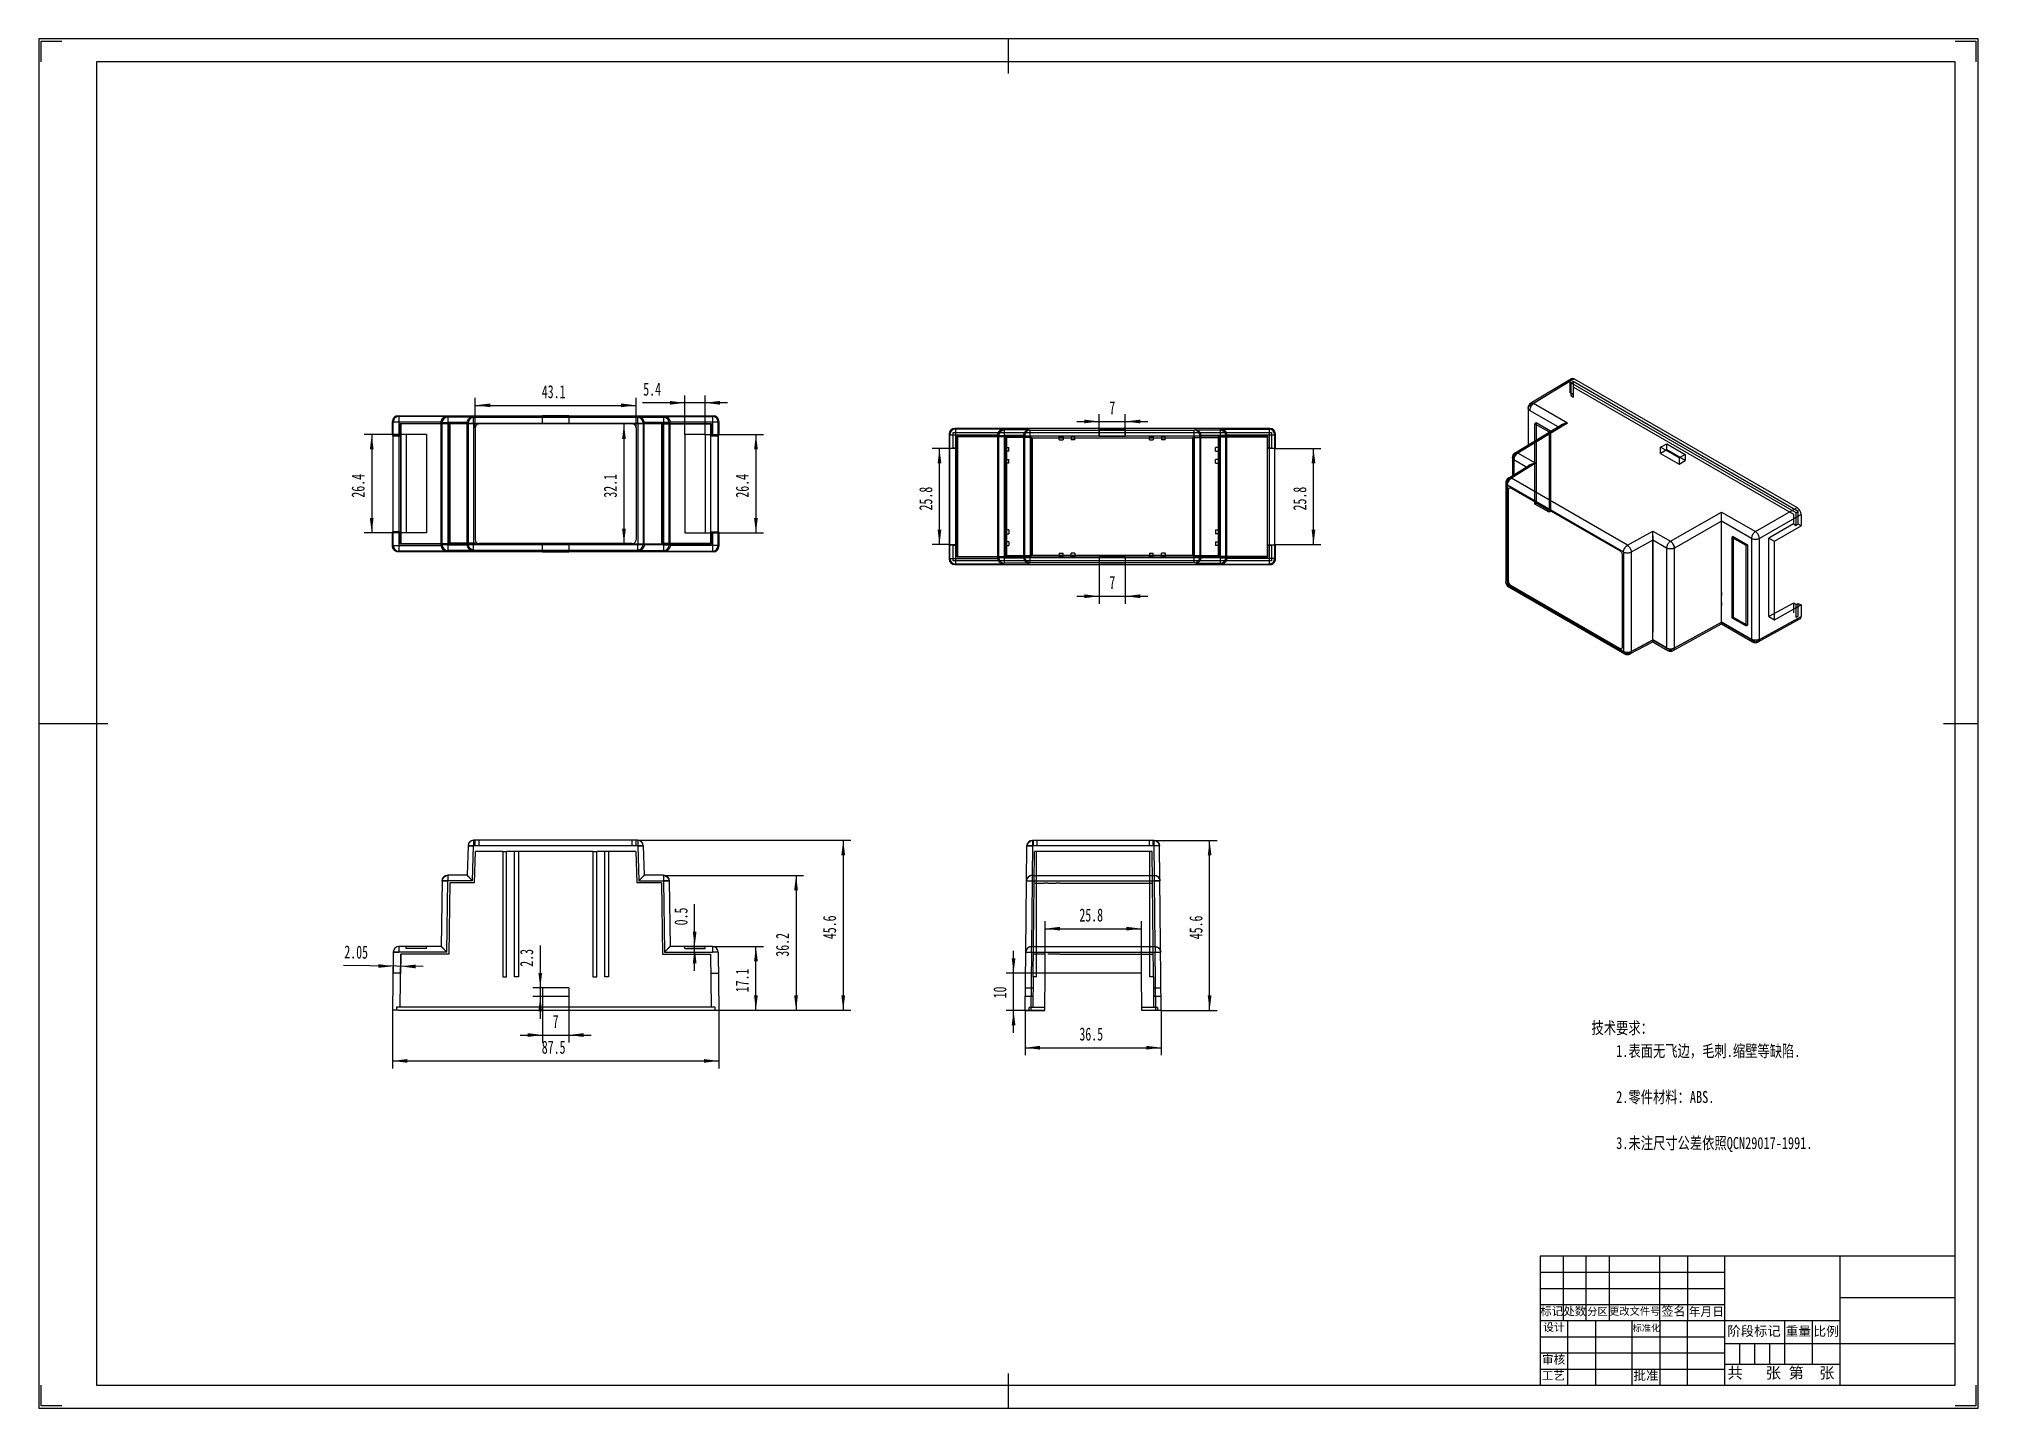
# Model space of a CAD drawing. Header units: millimetres. Extents: x 700 to 1220, y -232 to 135.
import ezdxf

# ---------------------------------------------------------------- set-up
doc = ezdxf.new("R2010")
doc.units = ezdxf.units.MM
doc.layers.get('0').update_dxf_attribs({"lineweight": 0})
for name, color, linetype, lineweight in [('CAXA3', 7, 'Continuous', 25), ('CAXA4', 3, 'Continuous', 25), ('图框_内框线', 5, 'Continuous', 50), ('图框_外框线', 7, 'Continuous', 0), ('图框_标题栏文字', 6, 'Continuous', 0), ('图框_角线', 5, 'Continuous', 140)]:
    doc.layers.add(name, color=color, linetype=linetype, lineweight=lineweight)
doc.styles.add('UserTxtStyle1', font='', dxfattribs={"width": 0.75})
doc.styles.add('工程字', font='')
doc.styles.add('标准', font='', dxfattribs={"width": 0.667})
doc.styles.get('UserTxtStyle1').set_extended_font_data('SimSun')
doc.styles.get('工程字').set_extended_font_data('FangSong_GB2312')
doc.styles.get('标准').set_extended_font_data('FangSong_GB2312')
doc.dimstyles.new('标准', dxfattribs={"dimtxt": 3.5, "dimasz": 4, "dimexe": 2, "dimexo": 0, "dimtad": 1, "dimdsep": 46, "dimtxsty": '标准', "dimcen": 0, "dimdle": 6, "dimazin": 2, "dimtfac": 1, "dimtdec": 3, "dimtmove": 0, "dimatfit": 3, "dimfxl": 0, "dimtolj": 1, "dimtzin": 0, "dimarcsym": 0})

msp = doc.modelspace()

# ---------------------------------------------------------------- texts
at = {"color": 0, "linetype": 'Continuous', "lineweight": 25, "char_height": 3.2209, "attachment_point": 1, "style": 'UserTxtStyle1'}
for s, insert in [('\\fSimSun|b0|i0|p34;技术要求：', (1116.245, -128.263)), ('\\fSimSun|b0|i0|p34;1.表面无飞边，毛刺.缩壁等缺陷.', (1122.877, -134.44)), ('\\fSimSun|b0|i0|p34;2.零件材料：ABS.', (1122.877, -146.796)), ('\\fSimSun|b0|i0|p34;3.未注尺寸公差依照QCN29017-1991.', (1122.877, -159.151))]:
    msp.add_mtext(s, dxfattribs=dict(at, insert=insert))
at = {"layer": '图框_标题栏文字', "color": 0, "linetype": 'Continuous', "lineweight": 25, "attachment_point": 1, "style": '工程字'}
for s, insert, char_height in [('\\fFangSong_GB2312|b0|i0|p34;标记', (1102.515, -204.746), 2.24566), ('\\fFangSong_GB2312|b0|i0|p34;处数', (1108.717, -204.745), 2.2378), ('\\fFangSong_GB2312|b0|i0|p34;分区', (1115.132, -204.942), 2.00401), ('\\fFangSong_GB2312|b0|i0|p34;更改文件号', (1120.988, -204.863), 2.01109), ('\\fFangSong_GB2312|b0|i0|p34;签名', (1135.038, -204.702), 2.36065), ('\\fFangSong_GB2312|b0|i0|p34;年月日', (1142.332, -204.834), 2.30828), ('\\fFangSong_GB2312|b0|i0|p34;设计', (1103.296, -209.102), 2.12351), ('\\fFangSong_GB2312|b0|i0|p34;标准化', (1127.274, -209.505), 1.76807), ('\\fFangSong_GB2312|b0|i0|p34;阶段标记', (1152.71, -209.862), 2.61957), ('\\fFangSong_GB2312|b0|i0|p34;重量', (1168.323, -209.963), 2.49888), ('\\fFangSong_GB2312|b0|i0|p34;比例', (1175.758, -210.005), 2.50184), ('\\fFangSong_GB2312|b0|i0|p34;审核', (1103.001, -217.708), 2.27155), ('\\fFangSong_GB2312|b0|i0|p34;工艺', (1102.938, -221.993), 2.27155), ('\\fFangSong_GB2312|b0|i0|p34;批准', (1127.502, -221.866), 2.47434), ('\\fFangSong_GB2312|b0|i0|p34;共   张 第  张', (1152.72, -220.895), 3.00883)]:
    msp.add_mtext(s, dxfattribs=dict(at, insert=insert, char_height=char_height))

# ---------------------------------------------------------------- blocks, each defined once
blk = doc.blocks.new('*CAXBLOCK01')
at = {"layer": 'CAXA4', "linetype": 'Continuous', "lineweight": 25}
for points in [[(794.74, -138.73), (798.74, -139.23), (798.74, -138.23)], [(882.24, -138.73), (878.24, -139.23), (878.24, -138.23)]]:
    blk.add_hatch(color=0, dxfattribs=at).paths.add_polyline_path(points, flags=0)
at = {"layer": 'CAXA4', "color": 0, "linetype": 'Continuous', "lineweight": 25}
for p, q in [((794.74, -125.15), (794.74, -140.73)), ((882.24, -125.15), (882.24, -140.73)), ((794.74, -138.73), (882.24, -138.73))]:
    blk.add_line(p, q, dxfattribs=at)
at = {"layer": 'CAXA4', "color": 0, "linetype": 'Continuous', "lineweight": 25, "insert": (834.77, -133.31), "char_height": 3.5, "attachment_point": 1, "style": '标准'}
blk.add_mtext('\\fFangSong_GB2312|b0|i0|p34;87.5', dxfattribs=at)
blk = doc.blocks.new('*CAXBLOCK12')
at = {"layer": 'CAXA4', "linetype": 'Continuous', "lineweight": 25}
for points in [[(892.19, -108.05), (892.69, -112.05), (891.69, -112.05)], [(892.19, -125.15), (892.69, -121.15), (891.69, -121.15)]]:
    blk.add_hatch(color=0, dxfattribs=at).paths.add_polyline_path(points, flags=0)
at = {"layer": 'CAXA4', "color": 0, "linetype": 'Continuous', "lineweight": 25}
for p, q in [((880.54, -108.05), (894.19, -108.05)), ((892.19, -125.15), (892.19, -108.05)), ((882.24, -125.15), (894.19, -125.15))]:
    blk.add_line(p, q, dxfattribs=at)
at = {"layer": 'CAXA4', "color": 0, "linetype": 'Continuous', "lineweight": 25, "insert": (886.77, -120.32), "char_height": 3.5, "attachment_point": 1, "rotation": 90, "style": '标准'}
blk.add_mtext('\\fFangSong_GB2312|b0|i0|p34;17.1', dxfattribs=at)
blk = doc.blocks.new('*CAXBLOCK23')
at = {"layer": 'CAXA4', "linetype": 'Continuous', "lineweight": 25}
for points in [[(902.95, -88.95), (902.45, -92.95), (903.45, -92.95)], [(902.95, -125.15), (902.45, -121.15), (903.45, -121.15)]]:
    blk.add_hatch(color=0, dxfattribs=at).paths.add_polyline_path(points, flags=0)
at = {"layer": 'CAXA4', "color": 0, "linetype": 'Continuous', "lineweight": 25}
for p, q in [((867.44, -88.95), (904.95, -88.95)), ((902.95, -88.95), (902.95, -125.15)), ((882.24, -125.15), (904.95, -125.15))]:
    blk.add_line(p, q, dxfattribs=at)
at = {"layer": 'CAXA4', "color": 0, "linetype": 'Continuous', "lineweight": 25, "insert": (897.53, -110.77), "char_height": 3.5, "attachment_point": 1, "rotation": 90, "style": '标准'}
blk.add_mtext('\\fFangSong_GB2312|b0|i0|p34;36.2', dxfattribs=at)
blk = doc.blocks.new('*CAXBLOCK34')
at = {"layer": 'CAXA4', "linetype": 'Continuous', "lineweight": 25}
for points in [[(915.6, -79.55), (915.1, -83.55), (916.1, -83.55)], [(915.6, -125.15), (915.1, -121.15), (916.1, -121.15)]]:
    blk.add_hatch(color=0, dxfattribs=at).paths.add_polyline_path(points, flags=0)
at = {"layer": 'CAXA4', "color": 0, "linetype": 'Continuous', "lineweight": 25}
for p, q in [((860.49, -79.55), (917.6, -79.55)), ((915.6, -79.55), (915.6, -125.15)), ((882.24, -125.15), (917.6, -125.15))]:
    blk.add_line(p, q, dxfattribs=at)
at = {"layer": 'CAXA4', "color": 0, "linetype": 'Continuous', "lineweight": 25, "insert": (910.18, -106.07), "char_height": 3.5, "attachment_point": 1, "rotation": 90, "style": '标准'}
blk.add_mtext('\\fFangSong_GB2312|b0|i0|p34;45.6', dxfattribs=at)
blk = doc.blocks.new('*CAXBLOCK45')
at = {"layer": 'CAXA4', "linetype": 'Continuous', "lineweight": 25}
for points in [[(834.99, -131.79), (830.99, -132.29), (830.99, -131.29)], [(841.99, -131.79), (845.99, -132.29), (845.99, -131.29)]]:
    blk.add_hatch(color=0, dxfattribs=at).paths.add_polyline_path(points, flags=0)
at = {"layer": 'CAXA4', "color": 0, "linetype": 'Continuous', "lineweight": 25}
for p, q in [((834.99, -121.45), (834.99, -133.79)), ((841.99, -121.45), (841.99, -133.79)), ((828.99, -131.79), (847.99, -131.79))]:
    blk.add_line(p, q, dxfattribs=at)
at = {"layer": 'CAXA4', "color": 0, "linetype": 'Continuous', "lineweight": 25, "insert": (837.69, -126.37), "char_height": 3.5, "attachment_point": 1, "style": '标准'}
blk.add_mtext('\\fFangSong_GB2312|b0|i0|p34;7', dxfattribs=at)
blk = doc.blocks.new('*CAXBLOCK56')
at = {"layer": 'CAXA4', "linetype": 'Continuous', "lineweight": 25}
for points in [[(834.36, -119.15), (833.86, -115.15), (834.86, -115.15)], [(834.36, -121.45), (833.86, -125.45), (834.86, -125.45)]]:
    blk.add_hatch(color=0, dxfattribs=at).paths.add_polyline_path(points, flags=0)
at = {"layer": 'CAXA4', "color": 0, "linetype": 'Continuous', "lineweight": 25}
for p, q in [((834.36, -107.8), (834.36, -127.45)), ((834.99, -119.15), (832.36, -119.15)), ((834.99, -121.45), (832.36, -121.45))]:
    blk.add_line(p, q, dxfattribs=at)
at = {"layer": 'CAXA4', "color": 0, "linetype": 'Continuous', "lineweight": 25, "insert": (828.94, -113.47), "char_height": 3.5, "attachment_point": 1, "rotation": 90, "style": '标准'}
blk.add_mtext('\\fFangSong_GB2312|b0|i0|p34;2.3', dxfattribs=at)
blk = doc.blocks.new('*CAXBLOCK67')
at = {"layer": 'CAXA4', "linetype": 'Continuous', "lineweight": 25}
for points in [[(794.89, -113.33), (790.9, -112.77), (790.89, -113.77)], [(796.94, -113.35), (800.95, -112.9), (800.93, -113.9)]]:
    blk.add_hatch(color=0, dxfattribs=at).paths.add_polyline_path(points, flags=0)
at = {"layer": 'CAXA4', "color": 0, "linetype": 'Continuous', "lineweight": 25}
for p, q in [((802.94, -113.43), (781.6, -113.15)), ((794.94, -109.53), (794.87, -115.33)), ((796.98, -110.1), (796.92, -115.35))]:
    blk.add_line(p, q, dxfattribs=at)
at = {"layer": 'CAXA4', "color": 0, "linetype": 'Continuous', "lineweight": 25, "insert": (781.84, -107.74), "char_height": 3.5, "attachment_point": 1, "rotation": 359.265, "style": '标准'}
blk.add_mtext('\\fFangSong_GB2312|b0|i0|p34;2.05', dxfattribs=at)
blk = doc.blocks.new('*CAXBLOCK78')
at = {"layer": 'CAXA4', "linetype": 'Continuous', "lineweight": 25}
for points in [[(875.76, -108.05), (876.26, -104.05), (875.26, -104.05)], [(875.76, -108.55), (876.26, -112.55), (875.26, -112.55)]]:
    blk.add_hatch(color=0, dxfattribs=at).paths.add_polyline_path(points, flags=0)
at = {"layer": 'CAXA4', "color": 0, "linetype": 'Continuous', "lineweight": 25}
for p, q in [((875.76, -114.55), (875.76, -96.7)), ((880.54, -108.05), (873.76, -108.05)), ((878.54, -108.55), (873.76, -108.55))]:
    blk.add_line(p, q, dxfattribs=at)
at = {"layer": 'CAXA4', "color": 0, "linetype": 'Continuous', "lineweight": 25, "insert": (870.34, -102.37), "char_height": 3.5, "attachment_point": 1, "rotation": 90, "style": '标准'}
blk.add_mtext('\\fFangSong_GB2312|b0|i0|p34;0.5', dxfattribs=at)
blk = doc.blocks.new('*CAXBLOCK89')
at = {"layer": 'CAXA4', "linetype": 'Continuous', "lineweight": 25}
for points in [[(964.4, -135.19), (968.4, -135.69), (968.4, -134.69)], [(1000.9, -135.19), (996.9, -135.69), (996.9, -134.69)]]:
    blk.add_hatch(color=0, dxfattribs=at).paths.add_polyline_path(points, flags=0)
at = {"layer": 'CAXA4', "color": 0, "linetype": 'Continuous', "lineweight": 25}
for p, q in [((964.4, -125.18), (964.4, -137.19)), ((1000.9, -125.18), (1000.9, -137.19)), ((964.4, -135.19), (1000.9, -135.19))]:
    blk.add_line(p, q, dxfattribs=at)
at = {"layer": 'CAXA4', "color": 0, "linetype": 'Continuous', "lineweight": 25, "insert": (978.93, -129.77), "char_height": 3.5, "attachment_point": 1, "style": '标准'}
blk.add_mtext('\\fFangSong_GB2312|b0|i0|p34;36.5', dxfattribs=at)
blk = doc.blocks.new('*CAXBLOCK910')
at = {"layer": 'CAXA4', "linetype": 'Continuous', "lineweight": 25}
for points in [[(1013.85, -79.58), (1014.35, -83.58), (1013.35, -83.58)], [(1013.85, -125.18), (1014.35, -121.18), (1013.35, -121.18)]]:
    blk.add_hatch(color=0, dxfattribs=at).paths.add_polyline_path(points, flags=0)
at = {"layer": 'CAXA4', "color": 0, "linetype": 'Continuous', "lineweight": 25}
for p, q in [((998.96, -79.58), (1015.85, -79.58)), ((1013.85, -125.18), (1013.85, -79.58)), ((1000.9, -125.18), (1015.85, -125.18))]:
    blk.add_line(p, q, dxfattribs=at)
at = {"layer": 'CAXA4', "color": 0, "linetype": 'Continuous', "lineweight": 25, "insert": (1008.43, -106.1), "char_height": 3.5, "attachment_point": 1, "rotation": 90, "style": '标准'}
blk.add_mtext('\\fFangSong_GB2312|b0|i0|p34;45.6', dxfattribs=at)
blk = doc.blocks.new('*CAXBLOCK1011')
at = {"layer": 'CAXA4', "linetype": 'Continuous', "lineweight": 25}
for points in [[(969.75, -103.26), (973.75, -103.76), (973.75, -102.76)], [(995.55, -103.26), (991.55, -103.76), (991.55, -102.76)]]:
    blk.add_hatch(color=0, dxfattribs=at).paths.add_polyline_path(points, flags=0)
at = {"layer": 'CAXA4', "color": 0, "linetype": 'Continuous', "lineweight": 25}
for p, q in [((969.75, -115.18), (969.75, -101.26)), ((969.75, -103.26), (995.55, -103.26)), ((995.55, -115.18), (995.55, -101.26))]:
    blk.add_line(p, q, dxfattribs=at)
at = {"layer": 'CAXA4', "color": 0, "linetype": 'Continuous', "lineweight": 25, "insert": (978.93, -97.84), "char_height": 3.5, "attachment_point": 1, "style": '标准'}
blk.add_mtext('\\fFangSong_GB2312|b0|i0|p34;25.8', dxfattribs=at)
blk = doc.blocks.new('*CAXBLOCK1112')
at = {"layer": 'CAXA4', "linetype": 'Continuous', "lineweight": 25}
for points in [[(961.28, -115.18), (961.78, -111.18), (960.78, -111.18)], [(961.28, -125.18), (961.78, -129.18), (960.78, -129.18)]]:
    blk.add_hatch(color=0, dxfattribs=at).paths.add_polyline_path(points, flags=0)
at = {"layer": 'CAXA4', "color": 0, "linetype": 'Continuous', "lineweight": 25}
for p, q in [((961.28, -131.18), (961.28, -109.18)), ((969.75, -115.18), (959.28, -115.18)), ((969.65, -125.18), (959.28, -125.18))]:
    blk.add_line(p, q, dxfattribs=at)
at = {"layer": 'CAXA4', "color": 0, "linetype": 'Continuous', "lineweight": 25, "insert": (955.86, -121.95), "char_height": 3.5, "attachment_point": 1, "rotation": 90, "style": '标准'}
blk.add_mtext('\\fFangSong_GB2312|b0|i0|p34;10', dxfattribs=at)
blk = doc.blocks.new('*CAXBLOCK1213')
at = {"layer": 'CAXA4', "linetype": 'Continuous', "lineweight": 25}
for points in [[(892.19, 29.28), (891.69, 25.28), (892.69, 25.28)], [(892.19, 2.88), (891.69, 6.88), (892.69, 6.88)]]:
    blk.add_hatch(color=0, dxfattribs=at).paths.add_polyline_path(points, flags=0)
at = {"layer": 'CAXA4', "color": 0, "linetype": 'Continuous', "lineweight": 25}
for p, q in [((878.54, 29.28), (894.19, 29.28)), ((892.19, 29.28), (892.19, 2.88)), ((878.54, 2.88), (894.19, 2.88))]:
    blk.add_line(p, q, dxfattribs=at)
at = {"layer": 'CAXA4', "color": 0, "linetype": 'Continuous', "lineweight": 25, "insert": (886.77, 12.36), "char_height": 3.5, "attachment_point": 1, "rotation": 90, "style": '标准'}
blk.add_mtext('\\fFangSong_GB2312|b0|i0|p34;26.4', dxfattribs=at)
blk = doc.blocks.new('*CAXBLOCK1314')
at = {"layer": 'CAXA4', "linetype": 'Continuous', "lineweight": 25}
for points in [[(873.14, 37.8), (869.14, 38.3), (869.14, 37.3)], [(878.54, 37.8), (882.54, 38.3), (882.54, 37.3)]]:
    blk.add_hatch(color=0, dxfattribs=at).paths.add_polyline_path(points, flags=0)
at = {"layer": 'CAXA4', "color": 0, "linetype": 'Continuous', "lineweight": 25}
for p, q in [((884.54, 37.8), (861.79, 37.8)), ((873.14, 29.28), (873.14, 39.8)), ((878.54, 29.28), (878.54, 39.8))]:
    blk.add_line(p, q, dxfattribs=at)
at = {"layer": 'CAXA4', "color": 0, "linetype": 'Continuous', "lineweight": 25, "insert": (861.97, 43.22), "char_height": 3.5, "attachment_point": 1, "style": '标准'}
blk.add_mtext('\\fFangSong_GB2312|b0|i0|p34;5.4', dxfattribs=at)
blk = doc.blocks.new('*CAXBLOCK1415')
at = {"layer": 'CAXA4', "linetype": 'Continuous', "lineweight": 25}
for points in [[(789.16, 29.28), (788.66, 25.28), (789.66, 25.28)], [(789.16, 2.88), (788.66, 6.88), (789.66, 6.88)]]:
    blk.add_hatch(color=0, dxfattribs=at).paths.add_polyline_path(points, flags=0)
at = {"layer": 'CAXA4', "color": 0, "linetype": 'Continuous', "lineweight": 25}
for p, q in [((798.44, 29.28), (787.16, 29.28)), ((789.16, 29.28), (789.16, 2.88)), ((798.44, 2.88), (787.16, 2.88))]:
    blk.add_line(p, q, dxfattribs=at)
at = {"layer": 'CAXA4', "color": 0, "linetype": 'Continuous', "lineweight": 25, "insert": (783.74, 12.36), "char_height": 3.5, "attachment_point": 1, "rotation": 90, "style": '标准'}
blk.add_mtext('\\fFangSong_GB2312|b0|i0|p34;26.4', dxfattribs=at)
blk = doc.blocks.new('*CAXBLOCK1516')
at = {"layer": 'CAXA4', "linetype": 'Continuous', "lineweight": 25}
for points in [[(816.94, 37.12), (820.94, 36.62), (820.94, 37.62)], [(860.04, 37.12), (856.04, 36.62), (856.04, 37.62)]]:
    blk.add_hatch(color=0, dxfattribs=at).paths.add_polyline_path(points, flags=0)
at = {"layer": 'CAXA4', "color": 0, "linetype": 'Continuous', "lineweight": 25}
for p, q in [((816.94, 31.13), (816.94, 39.12)), ((816.94, 37.12), (860.04, 37.12)), ((860.04, 31.13), (860.04, 39.12))]:
    blk.add_line(p, q, dxfattribs=at)
at = {"layer": 'CAXA4', "color": 0, "linetype": 'Continuous', "lineweight": 25, "insert": (834.77, 42.54), "char_height": 3.5, "attachment_point": 1, "style": '标准'}
blk.add_mtext('\\fFangSong_GB2312|b0|i0|p34;43.1', dxfattribs=at)
blk = doc.blocks.new('*CAXBLOCK1617')
at = {"layer": 'CAXA4', "linetype": 'Continuous', "lineweight": 25}
for points in [[(856.8, 32.13), (856.3, 28.13), (857.3, 28.13)], [(856.8, 0.03), (856.3, 4.03), (857.3, 4.03)]]:
    blk.add_hatch(color=0, dxfattribs=at).paths.add_polyline_path(points, flags=0)
at = {"layer": 'CAXA4', "color": 0, "linetype": 'Continuous', "lineweight": 25}
for p, q in [((859.04, 32.13), (854.8, 32.13)), ((856.8, 32.13), (856.8, 0.03)), ((859.04, 0.03), (854.8, 0.03))]:
    blk.add_line(p, q, dxfattribs=at)
at = {"layer": 'CAXA4', "color": 0, "linetype": 'Continuous', "lineweight": 25, "insert": (851.38, 12.36), "char_height": 3.5, "attachment_point": 1, "rotation": 90, "style": '标准'}
blk.add_mtext('\\fFangSong_GB2312|b0|i0|p34;32.1', dxfattribs=at)
blk = doc.blocks.new('*CAXBLOCK1718')
at = {"layer": 'CAXA4', "linetype": 'Continuous', "lineweight": 25}
for points in [[(941.41, 25.55), (941.91, 21.55), (940.91, 21.55)], [(941.41, -0.25), (941.91, 3.75), (940.91, 3.75)]]:
    blk.add_hatch(color=0, dxfattribs=at).paths.add_polyline_path(points, flags=0)
at = {"layer": 'CAXA4', "color": 0, "linetype": 'Continuous', "lineweight": 25}
for p, q in [((944.13, 25.55), (939.41, 25.55)), ((941.41, -0.25), (941.41, 25.55)), ((944.13, -0.25), (939.41, -0.25))]:
    blk.add_line(p, q, dxfattribs=at)
at = {"layer": 'CAXA4', "color": 0, "linetype": 'Continuous', "lineweight": 25, "insert": (935.99, 8.92), "char_height": 3.5, "attachment_point": 1, "rotation": 90, "style": '标准'}
blk.add_mtext('\\fFangSong_GB2312|b0|i0|p34;25.8', dxfattribs=at)
blk = doc.blocks.new('*CAXBLOCK1819')
at = {"layer": 'CAXA4', "linetype": 'Continuous', "lineweight": 25}
for points in [[(984.25, 32.79), (980.25, 32.29), (980.25, 33.29)], [(991.25, 32.79), (995.25, 32.29), (995.25, 33.29)]]:
    blk.add_hatch(color=0, dxfattribs=at).paths.add_polyline_path(points, flags=0)
at = {"layer": 'CAXA4', "color": 0, "linetype": 'Continuous', "lineweight": 25}
for p, q in [((978.25, 32.79), (997.25, 32.79)), ((984.25, 28.79), (984.25, 34.79)), ((991.25, 28.79), (991.25, 34.79))]:
    blk.add_line(p, q, dxfattribs=at)
at = {"layer": 'CAXA4', "color": 0, "linetype": 'Continuous', "lineweight": 25, "insert": (986.95, 38.21), "char_height": 3.5, "attachment_point": 1, "style": '标准'}
blk.add_mtext('\\fFangSong_GB2312|b0|i0|p34;7', dxfattribs=at)
blk = doc.blocks.new('*CAXBLOCK1920')
at = {"layer": 'CAXA4', "linetype": 'Continuous', "lineweight": 25}
for points in [[(984.25, -14.09), (980.25, -14.59), (980.25, -13.59)], [(991.25, -14.09), (995.25, -14.59), (995.25, -13.59)]]:
    blk.add_hatch(color=0, dxfattribs=at).paths.add_polyline_path(points, flags=0)
at = {"layer": 'CAXA4', "color": 0, "linetype": 'Continuous', "lineweight": 25}
for p, q in [((984.25, -3.49), (984.25, -16.09)), ((991.25, -3.49), (991.25, -16.09)), ((978.25, -14.09), (997.25, -14.09))]:
    blk.add_line(p, q, dxfattribs=at)
at = {"layer": 'CAXA4', "color": 0, "linetype": 'Continuous', "lineweight": 25, "insert": (986.95, -8.67), "char_height": 3.5, "attachment_point": 1, "style": '标准'}
blk.add_mtext('\\fFangSong_GB2312|b0|i0|p34;7', dxfattribs=at)
blk = doc.blocks.new('*CAXBLOCK2021')
at = {"layer": 'CAXA4', "linetype": 'Continuous', "lineweight": 25}
for points in [[(1041.7, 25.55), (1042.2, 21.55), (1041.2, 21.55)], [(1041.7, -0.25), (1042.2, 3.75), (1041.2, 3.75)]]:
    blk.add_hatch(color=0, dxfattribs=at).paths.add_polyline_path(points, flags=0)
at = {"layer": 'CAXA4', "color": 0, "linetype": 'Continuous', "lineweight": 25}
for p, q in [((1031.37, 25.55), (1043.7, 25.55)), ((1041.7, -0.25), (1041.7, 25.55)), ((1031.37, -0.25), (1043.7, -0.25))]:
    blk.add_line(p, q, dxfattribs=at)
at = {"layer": 'CAXA4', "color": 0, "linetype": 'Continuous', "lineweight": 25, "insert": (1036.28, 8.92), "char_height": 3.5, "attachment_point": 1, "rotation": 90, "style": '标准'}
blk.add_mtext('\\fFangSong_GB2312|b0|i0|p34;25.8', dxfattribs=at)

# ---------------------------------------------------------------- dimensions: what is measured, and where the dimension line sits
at = {"layer": 'CAXA4'}
for base, p1, p2, text, picture, middle in [((838.49, 37.115), (816.94, 31.129), (860.04, 31.129), '\\fFangSong_GB2312;43.1', '*CAXBLOCK1516', (838.49, 40.138)), ((864.716, 37.805), (878.54, 29.279), (873.14, 29.279), '\\fFangSong_GB2312;5.4', '*CAXBLOCK1314', (864.716, 40.827)), ((987.752, 32.794), (984.252, 28.786), (991.252, 28.786), '\\fFangSong_GB2312;7', '*CAXBLOCK1819', (987.752, 35.817)), ((987.752, -14.086), (984.252, -3.492), (991.252, -3.492), '\\fFangSong_GB2312;7', '*CAXBLOCK1920', (987.752, -11.063)), ((982.655, -103.259), (969.755, -115.181), (995.555, -115.181), '\\fFangSong_GB2312;25.8', '*CAXBLOCK1011', (982.655, -100.236)), ((838.49, -131.785), (834.99, -121.448), (841.99, -121.448), '\\fFangSong_GB2312;7', '*CAXBLOCK45', (838.49, -128.763)), ((838.49, -138.731), (794.74, -125.148), (882.24, -125.148), '\\fFangSong_GB2312;87.5', '*CAXBLOCK01', (838.49, -135.708)), ((982.655, -135.188), (964.405, -125.181), (1000.905, -125.181), '\\fFangSong_GB2312;36.5', '*CAXBLOCK89', (982.655, -132.165))]:
    dim = msp.add_linear_dim(base=base, p1=p1, p2=p2, text=text, dimstyle='标准', dxfattribs=at)
    dim.commit()
    dim.dimension.update_dxf_attribs({"geometry": picture, "text_midpoint": middle})
for base, p1, p2, angle, text, picture, middle in [((856.799, 16.079), (859.04, 32.129), (859.04, 0.029), 270, '\\fFangSong_GB2312;32.1', '*CAXBLOCK1617', (853.777, 16.079)), ((789.159, 16.079), (798.44, 29.279), (798.44, 2.879), 90, '\\fFangSong_GB2312;26.4', '*CAXBLOCK1415', (786.137, 16.079)), ((892.186, 16.079), (878.54, 29.279), (878.54, 2.879), 90, '\\fFangSong_GB2312;26.4', '*CAXBLOCK1213', (889.163, 16.079)), ((941.415, 12.647), (944.131, -0.253), (944.131, 25.547), 270, '\\fFangSong_GB2312;25.8', '*CAXBLOCK1718', (938.392, 12.647)), ((1041.703, 12.647), (1031.374, -0.253), (1031.374, 25.547), 90, '\\fFangSong_GB2312;25.8', '*CAXBLOCK2021', (1038.681, 12.647)), ((915.602, -102.348), (860.489, -79.548), (882.24, -125.148), 270, '\\fFangSong_GB2312;45.6', '*CAXBLOCK34', (912.58, -102.348)), ((1013.85, -102.381), (1000.905, -125.181), (998.957, -79.581), 270, '\\fFangSong_GB2312;45.6', '*CAXBLOCK910', (1010.827, -102.381)), ((902.952, -107.048), (867.44, -88.948), (882.24, -125.148), 270, '\\fFangSong_GB2312;36.2', '*CAXBLOCK23', (899.93, -107.048)), ((875.757, -99.624), (878.54, -108.548), (880.54, -108.048), 90, '\\fFangSong_GB2312;0.5', '*CAXBLOCK78', (872.735, -99.624)), ((785.494, -113.205), (796.983, -110.098), (794.94, -109.529), 179.265, '\\fFangSong_GB2312;2.05', '*CAXBLOCK67', (785.533, -110.183)), ((834.362, -110.724), (834.99, -119.148), (834.99, -121.448), 90, '\\fFangSong_GB2312;2.3', '*CAXBLOCK56', (831.34, -110.724)), ((892.186, -116.598), (882.24, -125.148), (880.54, -108.048), 90, '\\fFangSong_GB2312;17.1', '*CAXBLOCK12', (889.163, -116.598)), ((961.276, -120.181), (969.655, -125.181), (969.755, -115.181), 90, '\\fFangSong_GB2312;10', '*CAXBLOCK1112', (958.254, -120.181))]:
    dim = msp.add_linear_dim(base=base, p1=p1, p2=p2, angle=angle, text=text, dimstyle='标准', dxfattribs=at)
    dim.commit()
    dim.dimension.update_dxf_attribs({"geometry": picture, "text_midpoint": middle})

# ---------------------------------------------------------------- linework, layer by layer
at = {"color": 0, "linetype": 'Continuous', "lineweight": 25}
for p, q in [((1110.584, 43.576), (1099.681, 36.989)), ((1110.886, 44.258), (1099.979, 37.668)), ((1111.644, 44.189), (1100.744, 37.603)), ((1110.584, 40.514), (1110.584, 43.576)), ((1110.761, 43.189), (1111.326, 43.515)), ((1110.761, 43.189), (1110.761, 39.753)), ((1171.148, 8.325), (1110.761, 43.189)), ((1111.326, 43.515), (1111.326, 40.086)), ((1171.713, 8.651), (1111.326, 43.515)), ((1111.475, 39.34), (1111.475, 41.953)), ((1111.475, 41.953), (1170.433, 7.914)), ((1111.644, 44.189), (1171.395, 9.692)), ((1109.816, 32.366), (1100.744, 37.603)), ((1111.326, 40.086), (1110.584, 40.514)), ((1111.326, 40.086), (1110.761, 39.753)), ((1110.761, 39.753), (1111.475, 39.34)), ((794.74, 29.079), (794.74, 32.829)), ((794.74, 32.829), (794.94, 32.671)), ((794.94, -0.512), (794.94, 32.671)), ((794.94, 32.671), (807.79, 32.671)), ((796.24, 34.329), (796.44, 34.171)), ((796.24, 34.329), (880.74, 34.329)), ((796.44, 34.171), (796.44, -2.012)), ((809.269, 34.171), (796.44, 34.171)), ((796.801, 29.071), (796.801, 32.271)), ((796.801, 32.271), (796.983, 32.126)), ((796.801, 32.271), (880.18, 32.271)), ((796.983, 32.126), (796.983, 0.032)), ((809.811, 32.126), (796.983, 32.126)), ((807.79, -0.512), (807.79, 32.671)), ((807.79, 32.656), (808.04, 32.477)), ((808.04, -0.318), (808.04, 32.477)), ((808.04, 32.477), (809.54, 32.477)), ((809.269, 34.171), (809.54, 33.976)), ((809.54, 33.976), (809.54, -1.818)), ((816.193, 33.976), (809.54, 33.976)), ((814.74, 32.477), (809.54, 32.477)), ((809.811, 29.229), (809.811, 32.126)), ((809.811, 32.126), (810.083, 31.932)), ((810.083, 31.932), (810.083, 0.226)), ((814.74, -0.318), (814.74, 32.477)), ((814.74, 32.462), (814.992, 32.381)), ((814.992, 32.381), (814.992, -0.223)), ((814.992, 32.381), (861.989, 32.381)), ((816.193, 33.976), (816.491, 33.881)), ((816.491, 32.381), (816.491, 33.881)), ((860.489, 33.881), (816.491, 33.881)), ((816.491, 32.381), (816.491, -0.223)), ((859.04, 32.129), (817.94, 32.129)), ((834.99, 32.218), (834.99, 34.292)), ((834.99, 34.292), (841.99, 34.292)), ((841.99, 34.268), (834.99, 34.268)), ((841.99, 32.241), (834.99, 32.241)), ((834.99, 32.218), (841.99, 32.218)), ((841.99, 34.292), (841.99, 32.218)), ((860.489, 33.881), (860.787, 33.976)), ((860.489, 32.381), (860.489, 33.881)), ((860.489, 32.381), (860.489, -0.223)), ((860.787, 33.976), (867.44, 33.976)), ((862.24, 32.462), (861.989, 32.381)), ((861.989, 32.381), (861.989, -0.223)), ((867.44, 32.477), (862.24, 32.477)), ((862.24, -0.318), (862.24, 32.477)), ((866.898, 31.932), (867.169, 32.126)), ((866.898, 31.932), (866.898, 0.226)), ((867.169, 32.126), (879.997, 32.126)), ((867.169, 29.229), (867.169, 32.126)), ((867.44, 33.976), (867.711, 34.171)), ((867.44, 33.976), (867.44, -1.818)), ((868.94, 32.477), (867.44, 32.477)), ((867.711, 34.171), (880.54, 34.171)), ((869.19, 32.656), (868.94, 32.477)), ((868.94, -0.318), (868.94, 32.477)), ((869.19, 32.671), (882.04, 32.671)), ((869.19, -0.512), (869.19, 32.671)), ((879.997, 32.126), (880.18, 32.271)), ((879.997, 32.126), (879.997, 0.032)), ((880.18, 32.271), (880.18, 29.071)), ((880.54, 34.171), (880.74, 34.329)), ((880.54, 34.171), (880.54, 28.979)), ((882.24, 32.829), (882.04, 32.671)), ((882.04, -0.512), (882.04, 32.671)), ((882.24, 32.829), (882.24, 29.079)), ((1108.338, 31.924), (1095.765, 24.306)), ((1109.816, 32.366), (1096.502, 24.299)), ((1099.695, 35.772), (1107.72, 31.138)), ((1101.462, 32.39), (1101.109, 32.186)), ((1101.109, 10.631), (1101.109, 32.186)), ((1101.109, 32.186), (1104.927, 29.982)), ((1101.462, 32.39), (1101.462, 10.835)), ((1105.281, 30.186), (1101.462, 32.39)), ((794.868, 28.979), (794.74, 29.079)), ((795.79, 29.079), (794.74, 29.079)), ((794.868, 3.179), (794.868, 28.979)), ((794.868, 28.979), (796.919, 28.979)), ((795.79, 29.071), (796.801, 29.071)), ((796.801, 29.071), (796.919, 28.979)), ((796.919, 28.979), (796.919, 3.179)), ((798.44, 29.279), (798.44, 2.879)), ((803.84, 29.279), (798.44, 29.279)), ((803.84, 29.279), (803.84, 2.879)), ((809.811, 28.229), (809.811, 29.229)), ((809.811, 26.029), (809.811, 28.229)), ((809.811, 25.029), (809.811, 26.029)), ((816.94, 31.129), (816.94, 1.029)), ((860.04, 31.129), (860.04, 1.029)), ((867.169, 28.229), (867.169, 29.229)), ((867.169, 26.029), (867.169, 28.229)), ((867.169, 25.029), (867.169, 26.029)), ((878.54, 29.279), (873.14, 29.279)), ((873.14, 29.279), (873.14, 2.879)), ((878.54, 29.279), (878.54, 2.879)), ((880.18, 29.071), (880.062, 28.979)), ((880.062, 28.979), (882.112, 28.979)), ((880.062, 3.179), (880.062, 28.979)), ((880.18, 29.071), (881.19, 29.071)), ((882.24, 29.079), (881.19, 29.079)), ((882.112, 28.979), (882.24, 29.079)), ((882.112, 3.179), (882.112, 28.979)), ((944.002, 29.397), (944.002, 25.647)), ((944.002, 29.397), (944.203, 29.239)), ((944.203, -3.944), (944.203, 29.239)), ((944.203, 29.239), (957.052, 29.239)), ((945.052, 25.639), (945.052, 29.847)), ((945.052, 29.847), (1030.452, 29.847)), ((945.702, 30.738), (945.502, 30.897)), ((1030.002, 30.897), (945.502, 30.897)), ((945.702, 30.738), (945.702, -5.444)), ((958.531, 30.738), (945.702, 30.738)), ((946.063, 28.839), (946.063, 25.639)), ((946.245, 28.694), (946.063, 28.839)), ((1029.442, 28.839), (946.063, 28.839)), ((946.245, 28.694), (946.245, -3.4)), ((959.073, 28.694), (946.245, 28.694)), ((957.052, -3.944), (957.052, 29.239)), ((957.052, 29.223), (957.303, 29.044)), ((957.303, -3.75), (957.303, 29.044)), ((957.303, 29.044), (958.802, 29.044)), ((958.802, 30.544), (958.531, 30.738)), ((958.802, 30.544), (958.802, -5.25)), ((965.456, 30.544), (958.802, 30.544)), ((964.002, 29.044), (958.802, 29.044)), ((959.073, 25.797), (959.073, 28.694)), ((959.345, 28.5), (959.073, 28.694)), ((959.345, 28.5), (959.345, -3.206)), ((965.988, 28.5), (959.345, 28.5)), ((964.002, -3.75), (964.002, 29.044)), ((964.002, 29.03), (964.254, 28.949)), ((964.254, 28.949), (964.254, -3.655)), ((964.254, 28.949), (1011.251, 28.949)), ((965.753, 30.449), (965.455, 30.544)), ((965.753, 28.949), (965.753, 30.449)), ((965.753, 30.449), (1009.751, 30.449)), ((965.753, 28.949), (965.753, -3.655)), ((965.988, -3.206), (965.988, 28.5)), ((966.256, 28.414), (965.988, 28.5)), ((966.256, 28.414), (966.256, -3.12)), ((966.256, 28.414), (1009.249, 28.414)), ((973.552, 27.847), (973.552, 28.756)), ((973.552, 28.756), (974.552, 28.756)), ((973.552, 27.847), (974.552, 27.847)), ((974.552, 28.756), (974.552, 27.847)), ((976.752, 28.756), (976.752, 27.847)), ((977.752, 28.756), (976.752, 28.756)), ((977.752, 27.847), (976.752, 27.847)), ((977.752, 27.847), (977.752, 28.756)), ((984.252, 30.859), (984.252, 28.786)), ((991.252, 30.859), (984.252, 30.859)), ((984.252, 30.836), (991.252, 30.836)), ((984.252, 28.809), (991.252, 28.809)), ((991.252, 28.786), (984.252, 28.786)), ((991.252, 28.786), (991.252, 30.859)), ((997.752, 27.847), (997.752, 28.756)), ((997.752, 28.756), (998.752, 28.756)), ((997.752, 27.847), (998.752, 27.847)), ((998.752, 28.756), (998.752, 27.847)), ((1000.952, 28.756), (1000.952, 27.847)), ((1001.952, 28.756), (1000.952, 28.756)), ((1001.952, 27.847), (1000.952, 27.847)), ((1001.952, 27.847), (1001.952, 28.756)), ((1009.516, 28.5), (1009.249, 28.414)), ((1009.249, 28.414), (1009.249, -3.12)), ((1009.516, 28.5), (1016.16, 28.5)), ((1009.516, -3.206), (1009.516, 28.5)), ((1010.049, 30.544), (1009.751, 30.449)), ((1009.751, 28.949), (1009.751, 30.449)), ((1009.751, 28.949), (1009.751, -3.655)), ((1010.049, 30.544), (1016.702, 30.544)), ((1011.502, 29.03), (1011.251, 28.949)), ((1011.251, 28.949), (1011.251, -3.655)), ((1016.702, 29.044), (1011.502, 29.044)), ((1011.502, -3.75), (1011.502, 29.044)), ((1016.431, 28.694), (1016.16, 28.5)), ((1016.16, 28.5), (1016.16, -3.206)), ((1016.431, 28.694), (1029.259, 28.694)), ((1016.431, 25.797), (1016.431, 28.694)), ((1016.973, 30.738), (1016.702, 30.544)), ((1016.702, 30.544), (1016.702, -5.25)), ((1018.202, 29.044), (1016.702, 29.044)), ((1016.973, 30.738), (1029.802, 30.738)), ((1018.452, 29.223), (1018.202, 29.044)), ((1018.202, -3.75), (1018.202, 29.044)), ((1018.452, 29.239), (1031.302, 29.239)), ((1018.452, -3.944), (1018.452, 29.239)), ((1029.442, 28.839), (1029.259, 28.694)), ((1029.259, 28.694), (1029.259, -3.4)), ((1029.442, 25.639), (1029.442, 28.839)), ((1030.002, 30.897), (1029.802, 30.738)), ((1029.802, 30.738), (1029.802, -5.444)), ((1030.452, 29.847), (1030.452, 25.639)), ((1031.502, 29.397), (1031.302, 29.239)), ((1031.302, -3.944), (1031.302, 29.239)), ((1031.502, 25.647), (1031.502, 29.397)), ((1107.72, 31.126), (1095.437, 23.684)), ((1105.281, 30.186), (1104.927, 29.982)), ((1104.927, 29.982), (1104.927, 8.426)), ((1105.281, 30.186), (1105.281, 8.63)), ((1134.802, 25.87), (1136.429, 26.828)), ((1136.429, 25.154), (1136.429, 26.828)), ((1136.429, 26.828), (1141.378, 23.971)), ((809.811, 7.129), (809.811, 25.029)), ((867.169, 7.129), (867.169, 25.029)), ((944.131, 25.547), (944.002, 25.647)), ((944.002, 25.647), (945.052, 25.647)), ((944.131, -0.253), (944.131, 25.547)), ((946.181, 25.547), (944.131, 25.547)), ((946.063, 25.639), (945.052, 25.639)), ((946.063, 25.639), (946.181, 25.547)), ((946.181, -0.253), (946.181, 25.547)), ((959.073, 24.797), (959.073, 25.797)), ((959.073, 25.797), (960.052, 25.797)), ((959.073, 22.597), (959.073, 24.797)), ((960.052, 24.797), (959.073, 24.797)), ((959.073, 21.597), (959.073, 22.597)), ((959.073, 22.597), (960.052, 22.597)), ((959.073, 3.697), (959.073, 21.597)), ((960.052, 21.597), (959.073, 21.597)), ((960.052, 24.797), (960.052, 25.797)), ((960.052, 21.597), (960.052, 22.597)), ((1016.431, 25.797), (1015.452, 25.797)), ((1015.452, 24.797), (1015.452, 25.797)), ((1015.452, 24.797), (1016.431, 24.797)), ((1016.431, 22.597), (1015.452, 22.597)), ((1015.452, 21.597), (1015.452, 22.597)), ((1015.452, 21.597), (1016.431, 21.597)), ((1016.431, 24.797), (1016.431, 25.797)), ((1016.431, 22.597), (1016.431, 24.797)), ((1016.431, 21.597), (1016.431, 22.597)), ((1016.431, 3.697), (1016.431, 21.597)), ((1029.442, 25.639), (1029.324, 25.547)), ((1031.374, 25.547), (1029.324, 25.547)), ((1029.324, 25.547), (1029.324, -0.253)), ((1030.452, 25.639), (1029.442, 25.639)), ((1030.452, 25.647), (1031.502, 25.647)), ((1031.374, 25.547), (1031.502, 25.647)), ((1031.374, -0.253), (1031.374, 25.547)), ((1093.984, 17.598), (1099.705, 21.186)), ((1101.206, 21.583), (1094.77, 17.546)), ((1095.075, 23.083), (1095.075, 18.282)), ((1095.437, 18.51), (1095.437, 23.684)), ((1099.129, 20.345), (1095.452, 22.468)), ((1095.452, 22.468), (1095.452, 18.519)), ((1101.206, 21.583), (1096.502, 24.299)), ((1134.802, 24.196), (1134.802, 25.87)), ((1139.752, 23.012), (1134.802, 25.87)), ((1136.429, 25.154), (1134.802, 24.196)), ((1134.802, 24.196), (1139.752, 21.339)), ((1141.378, 22.297), (1136.429, 25.154)), ((1141.378, 23.971), (1139.752, 23.012)), ((1139.752, 23.012), (1139.752, 21.339)), ((1139.752, 21.339), (1141.378, 22.297)), ((1141.378, 23.971), (1141.378, 22.297)), ((1093.281, 16.327), (1093.281, -10.294)), ((1099.129, 20.333), (1093.687, 16.92)), ((1093.687, 16.92), (1093.687, -9.701)), ((1093.72, 15.715), (1093.72, -10.906)), ((1124.832, -2.247), (1093.72, 15.715)), ((1125.882, -0.416), (1094.77, 17.546)), ((1094.038, -10.067), (1094.038, 14.509)), ((1094.745, 14.918), (1123.807, -1.861)), ((1101.462, 10.835), (1101.109, 10.631)), ((1104.927, 8.426), (1101.109, 10.631)), ((1105.281, 8.63), (1101.462, 10.835)), ((809.811, 7.129), (809.811, 6.129)), ((809.811, 3.929), (809.811, 6.129)), ((867.169, 7.129), (867.169, 6.129)), ((867.169, 3.929), (867.169, 6.129)), ((1105.281, 8.63), (1104.927, 8.426)), ((1137.443, 0.662), (1151.141, 8.507)), ((1151.137, 6.06), (1138.499, -1.178)), ((1159.162, 1.439), (1151.137, 6.072)), ((1151.137, -21.022), (1151.137, 6.072)), ((1151.141, 8.507), (1160.212, 3.27)), ((1151.157, 4.924), (1151.157, 7.29)), ((1160.212, 3.27), (1171.395, 9.692)), ((1172.456, 7.855), (1161.27, 1.431)), ((1170.433, 5.301), (1163.844, 1.519)), ((1170.433, 7.914), (1170.433, 5.301)), ((1170.433, 5.301), (1171.148, 4.889)), ((1171.148, 8.325), (1171.713, 8.651)), ((1171.148, 4.889), (1171.148, 8.325)), ((1171.713, 5.222), (1171.148, 4.889)), ((1171.713, 5.222), (1171.713, 8.651)), ((1172.456, 4.793), (1171.713, 5.222)), ((1172.456, 7.855), (1172.456, 4.793)), ((794.74, 3.079), (794.868, 3.179)), ((794.74, -0.671), (794.74, 3.079)), ((794.74, 3.079), (795.79, 3.079)), ((796.919, 3.179), (794.868, 3.179)), ((796.801, 3.087), (795.79, 3.087)), ((796.801, 3.087), (796.919, 3.179)), ((796.801, -0.113), (796.801, 3.087)), ((796.801, -0.113), (796.983, 0.032)), ((796.983, 0.032), (809.811, 0.032)), ((803.84, 2.879), (798.44, 2.879)), ((809.811, 3.929), (809.811, 2.929)), ((809.811, 0.032), (809.811, 2.929)), ((809.811, 0.032), (810.083, 0.226)), ((810.083, 0.226), (816.726, 0.226)), ((816.726, 0.226), (816.994, 0.312)), ((859.04, 0.029), (817.94, 0.029)), ((866.898, 0.226), (867.169, 0.032)), ((867.169, 3.929), (867.169, 2.929)), ((867.169, 0.032), (867.169, 2.929)), ((879.997, 0.032), (867.169, 0.032)), ((873.14, 2.879), (878.54, 2.879)), ((879.997, 0.032), (880.18, -0.113)), ((880.062, 3.179), (882.112, 3.179)), ((880.18, 3.087), (880.062, 3.179)), ((881.19, 3.087), (880.18, 3.087)), ((880.18, 3.087), (880.18, -0.113)), ((880.54, 3.179), (880.54, -2.012)), ((881.19, 3.079), (882.24, 3.079)), ((882.112, 3.179), (882.24, 3.079)), ((882.24, 3.079), (882.24, -0.671)), ((959.073, 3.697), (959.073, 2.697)), ((960.052, 3.697), (959.073, 3.697)), ((959.073, 0.497), (959.073, 2.697)), ((959.073, 2.697), (960.052, 2.697)), ((959.073, 0.497), (959.073, -0.503)), ((960.052, 0.497), (959.073, 0.497)), ((960.052, 3.697), (960.052, 2.697)), ((960.052, 0.497), (960.052, -0.503)), ((1015.452, 3.697), (1016.431, 3.697)), ((1015.452, 3.697), (1015.452, 2.697)), ((1016.431, 2.697), (1015.452, 2.697)), ((1015.452, 0.497), (1016.431, 0.497)), ((1015.452, 0.497), (1015.452, -0.503)), ((1016.431, 3.697), (1016.431, 2.697)), ((1016.431, 0.497), (1016.431, 2.697)), ((1016.431, 0.497), (1016.431, -0.503)), ((1125.882, -0.416), (1132.739, 3.378)), ((1132.716, 0.942), (1126.919, -2.266)), ((1136.393, -1.169), (1132.716, 0.954)), ((1132.716, -25.823), (1132.716, 0.954)), ((1132.739, 3.378), (1137.443, 0.662)), ((1132.762, -23.731), (1132.762, 2.157)), ((1151.157, 4.108), (1151.157, 4.924)), ((1151.157, 2.312), (1151.157, 4.108)), ((1151.157, 1.495), (1151.157, 2.312)), ((1151.157, -13.12), (1151.157, 1.495)), ((1154.283, 1.895), (1153.93, 1.691)), ((1157.748, -0.514), (1153.93, 1.691)), ((1153.93, 1.691), (1153.93, -19.865)), ((1154.283, 1.895), (1158.102, -0.31)), ((1154.283, 1.895), (1154.283, -19.661)), ((1159.162, 1.439), (1159.162, -25.655)), ((1161.27, -25.663), (1161.27, 1.431)), ((1163.844, 1.519), (1165.294, 0.682)), ((1163.844, -19.547), (1163.844, 1.519)), ((1165.294, 0.682), (1172.456, 4.793)), ((1165.294, -20.384), (1165.294, 0.682)), ((794.94, -0.512), (794.74, -0.671)), ((794.94, -0.512), (807.79, -0.512)), ((796.24, -2.171), (796.44, -2.012)), ((880.74, -2.171), (796.24, -2.171)), ((809.269, -2.012), (796.44, -2.012)), ((880.18, -0.113), (796.801, -0.113)), ((808.04, -0.318), (807.79, -0.497)), ((809.269, -2.012), (809.54, -1.818)), ((809.54, -0.318), (814.74, -0.318)), ((816.193, -1.818), (809.54, -1.818)), ((814.992, -0.223), (814.74, -0.304)), ((814.992, -0.223), (861.989, -0.223)), ((816.193, -1.818), (816.491, -1.723)), ((816.491, -1.723), (816.491, -0.223)), ((816.491, -1.723), (860.489, -1.723)), ((834.99, -0.06), (841.99, -0.06)), ((834.99, -2.133), (834.99, -0.06)), ((841.99, -0.083), (834.99, -0.083)), ((841.99, -2.11), (834.99, -2.11)), ((834.99, -2.133), (841.99, -2.133)), ((841.99, -0.06), (841.99, -2.133)), ((860.489, -1.723), (860.489, -0.223)), ((860.489, -1.723), (860.787, -1.818)), ((860.787, -1.818), (867.44, -1.818)), ((861.989, -0.223), (862.24, -0.304)), ((867.44, -0.318), (862.24, -0.318)), ((867.44, -1.818), (867.711, -2.012)), ((867.711, -2.012), (880.54, -2.012)), ((868.94, -0.318), (869.19, -0.497)), ((882.04, -0.512), (869.19, -0.512)), ((880.54, -2.012), (880.74, -2.171)), ((882.04, -0.512), (882.24, -0.671)), ((944.131, -0.253), (944.002, -0.353)), ((944.002, -0.353), (944.002, -4.103)), ((945.052, -0.353), (944.002, -0.353)), ((944.203, -3.944), (944.002, -4.103)), ((946.181, -0.253), (944.131, -0.253)), ((944.203, -3.944), (957.052, -3.944)), ((945.052, -4.553), (945.052, -0.345)), ((945.052, -0.345), (946.063, -0.345)), ((1030.452, -4.553), (945.052, -4.553)), ((946.063, -0.345), (946.181, -0.253)), ((946.063, -0.345), (946.063, -3.545)), ((946.245, -3.4), (946.063, -3.545)), ((946.063, -3.545), (1029.442, -3.545)), ((946.245, -3.4), (959.073, -3.4)), ((957.303, -3.75), (957.052, -3.929)), ((958.802, -3.75), (964.002, -3.75)), ((959.073, -3.4), (959.073, -0.503)), ((959.073, -0.503), (960.052, -0.503)), ((959.345, -3.206), (959.073, -3.4)), ((965.988, -3.206), (959.345, -3.206)), ((964.254, -3.655), (964.002, -3.736)), ((964.254, -3.655), (1011.251, -3.655)), ((965.753, -5.155), (965.455, -5.25)), ((965.753, -5.155), (965.753, -3.655)), ((1009.751, -5.155), (965.753, -5.155)), ((966.256, -3.12), (965.988, -3.206)), ((1009.249, -3.12), (966.256, -3.12)), ((973.552, -2.553), (973.552, -3.461)), ((973.552, -2.553), (974.552, -2.553)), ((973.552, -3.461), (974.552, -3.461)), ((974.552, -3.461), (974.552, -2.553)), ((977.752, -2.553), (976.752, -2.553)), ((976.752, -3.461), (976.752, -2.553)), ((977.752, -3.461), (976.752, -3.461)), ((977.752, -2.553), (977.752, -3.461)), ((991.252, -3.492), (984.252, -3.492)), ((984.252, -3.492), (984.252, -5.565)), ((984.252, -3.515), (991.252, -3.515)), ((991.252, -5.565), (991.252, -3.492)), ((997.752, -2.553), (998.752, -2.553)), ((997.752, -2.553), (997.752, -3.461)), ((997.752, -3.461), (998.752, -3.461)), ((998.752, -3.461), (998.752, -2.553)), ((1001.952, -2.553), (1000.952, -2.553)), ((1000.952, -3.461), (1000.952, -2.553)), ((1001.952, -3.461), (1000.952, -3.461)), ((1001.952, -2.553), (1001.952, -3.461)), ((1009.516, -3.206), (1009.249, -3.12)), ((1016.16, -3.206), (1009.516, -3.206)), ((1009.751, -5.155), (1009.751, -3.655)), ((1010.049, -5.25), (1009.751, -5.155)), ((1011.251, -3.655), (1011.502, -3.736)), ((1016.702, -3.75), (1011.502, -3.75)), ((1016.431, -0.503), (1015.452, -0.503)), ((1016.431, -3.4), (1016.16, -3.206)), ((1016.431, -3.4), (1016.431, -0.503)), ((1029.259, -3.4), (1016.431, -3.4)), ((1018.202, -3.75), (1018.452, -3.929)), ((1031.302, -3.944), (1018.452, -3.944)), ((1029.442, -3.545), (1029.259, -3.4)), ((1029.324, -0.253), (1031.374, -0.253)), ((1029.442, -0.345), (1029.324, -0.253)), ((1029.442, -0.345), (1030.452, -0.345)), ((1029.442, -3.545), (1029.442, -0.345)), ((1030.452, -0.345), (1030.452, -4.553)), ((1031.502, -0.353), (1030.452, -0.353)), ((1031.302, -3.944), (1031.502, -4.103)), ((1031.502, -0.353), (1031.374, -0.253)), ((1031.502, -4.103), (1031.502, -0.353)), ((1124.514, -3.086), (1124.514, -27.662)), ((1124.832, -2.247), (1124.832, -28.868)), ((1126.919, -2.266), (1126.919, -28.887)), ((1136.393, -1.169), (1136.393, -27.946)), ((1138.499, -27.955), (1138.499, -1.178)), ((1158.102, -0.31), (1157.748, -0.514)), ((1157.748, -22.069), (1157.748, -0.514)), ((1158.102, -0.31), (1158.102, -21.865)), ((945.702, -5.444), (945.502, -5.603)), ((945.502, -5.603), (1030.002, -5.603)), ((958.531, -5.444), (945.702, -5.444)), ((958.802, -5.25), (958.531, -5.444)), ((965.455, -5.25), (958.802, -5.25)), ((984.252, -5.542), (991.252, -5.542)), ((991.252, -5.565), (984.252, -5.565)), ((1010.049, -5.25), (1016.702, -5.25)), ((1016.973, -5.444), (1016.702, -5.25)), ((1016.973, -5.444), (1029.802, -5.444)), ((1030.002, -5.603), (1029.802, -5.444)), ((1093.72, -10.906), (1124.832, -28.868)), ((1094.063, -11.539), (1125.175, -29.501)), ((1123.807, -28.071), (1094.745, -11.292)), ((1094.77, -11.525), (1125.882, -29.487)), ((1151.157, -13.12), (1151.157, -13.937)), ((1151.157, -15.733), (1151.157, -13.937)), ((1151.157, -15.733), (1151.157, -16.55)), ((1151.157, -18.915), (1151.157, -16.55)), ((1154.283, -19.661), (1153.93, -19.865)), ((1153.93, -19.865), (1157.748, -22.069)), ((1154.283, -19.661), (1158.102, -21.865)), ((1160.212, -26.274), (1171.395, -20.11)), ((1160.947, -26.356), (1172.136, -20.189)), ((1161.27, -25.663), (1172.456, -19.498)), ((1170.433, -15.915), (1163.844, -19.547)), ((1163.844, -19.547), (1165.294, -20.384)), ((1165.294, -20.384), (1172.456, -16.436)), ((1171.148, -16.327), (1170.433, -15.915)), ((1170.433, -15.915), (1170.433, -18.527)), ((1171.148, -16.327), (1171.713, -16.007)), ((1171.148, -19.763), (1171.148, -16.327)), ((1171.713, -19.436), (1171.148, -19.763)), ((1171.713, -16.007), (1172.456, -16.436)), ((1171.713, -19.436), (1171.713, -16.007)), ((1172.456, -16.436), (1172.456, -19.498)), ((1125.882, -29.487), (1132.739, -25.849)), ((1126.919, -28.887), (1132.716, -25.811)), ((1136.393, -27.946), (1132.716, -25.823)), ((1132.739, -25.849), (1137.443, -28.565)), ((1137.443, -28.565), (1151.141, -21.036)), ((1138.176, -28.648), (1151.138, -21.524)), ((1138.499, -27.955), (1151.137, -21.009)), ((1151.129, -21.525), (1159.473, -26.342)), ((1159.162, -25.655), (1151.137, -21.022)), ((1151.141, -21.036), (1160.212, -26.274)), ((1158.102, -21.865), (1157.748, -22.069)), ((1126.56, -29.527), (1132.689, -26.275)), ((1132.714, -26.329), (1136.704, -28.633)), ((814.992, -81.001), (814.74, -88.948)), ((816.193, -90.433), (816.491, -81.033)), ((816.491, -79.548), (816.491, -81.033)), ((860.489, -79.548), (816.491, -79.548)), ((860.489, -81.033), (816.491, -81.033)), ((816.726, -90.998), (816.994, -82.548)), ((816.94, -81.048), (816.94, -79.548)), ((860.04, -81.048), (816.94, -81.048)), ((824.29, -82.548), (816.994, -82.548)), ((817.94, -81.048), (817.94, -79.548)), ((824.29, -82.548), (824.29, -116.148)), ((824.29, -82.548), (825.29, -82.548)), ((825.29, -116.148), (825.29, -82.548)), ((827.49, -82.548), (825.29, -82.548)), ((827.49, -116.148), (827.49, -82.548)), ((828.49, -82.548), (827.49, -82.548)), ((828.49, -82.548), (828.49, -116.148)), ((848.49, -82.548), (828.49, -82.548)), ((848.49, -82.548), (848.49, -116.148)), ((848.49, -82.548), (849.49, -82.548)), ((849.49, -116.148), (849.49, -82.548)), ((851.69, -82.548), (849.49, -82.548)), ((851.69, -116.148), (851.69, -82.548)), ((852.69, -82.548), (851.69, -82.548)), ((852.69, -82.548), (852.69, -116.148)), ((859.986, -82.548), (852.69, -82.548)), ((859.04, -81.048), (859.04, -79.548)), ((859.986, -82.548), (860.254, -90.998)), ((860.04, -81.048), (860.04, -79.548)), ((860.489, -79.548), (860.489, -81.033)), ((860.489, -81.033), (860.787, -90.433)), ((861.989, -81.001), (862.24, -88.948)), ((964.563, -109.565), (964.853, -81.065)), ((966.353, -81.033), (966.272, -88.981)), ((998.957, -79.581), (966.353, -79.581)), ((966.353, -79.581), (966.353, -81.033)), ((998.957, -81.033), (966.353, -81.033)), ((966.546, -116.181), (966.888, -82.581)), ((966.605, -81.081), (966.605, -79.581)), ((998.705, -81.081), (966.605, -81.081)), ((967.455, -82.581), (966.888, -82.581)), ((997.855, -82.581), (967.455, -82.581)), ((967.455, -116.181), (967.455, -82.581)), ((967.605, -81.081), (967.605, -79.581)), ((997.705, -81.081), (997.705, -79.581)), ((998.422, -82.581), (997.855, -82.581)), ((997.855, -116.181), (997.855, -82.581)), ((998.763, -116.181), (998.422, -82.581)), ((998.705, -81.081), (998.705, -79.581)), ((998.957, -81.033), (998.957, -79.581)), ((999.037, -88.981), (998.957, -81.033)), ((1000.905, -125.181), (1000.457, -81.065)), ((808.04, -90.427), (807.79, -108.048)), ((809.269, -109.533), (809.54, -90.433)), ((809.54, -88.948), (809.54, -90.433)), ((814.74, -88.948), (809.54, -88.948)), ((816.193, -90.433), (809.54, -90.433)), ((810.083, -90.998), (809.811, -110.098)), ((810.79, -90.998), (810.083, -90.998)), ((816.726, -90.998), (810.79, -90.998)), ((866.898, -90.998), (860.254, -90.998)), ((860.787, -90.433), (867.44, -90.433)), ((867.44, -88.948), (862.24, -88.948)), ((866.898, -90.998), (867.169, -110.098)), ((867.44, -88.948), (867.44, -90.433)), ((867.44, -90.433), (867.711, -109.533)), ((868.94, -90.427), (869.19, -108.048)), ((966.257, -90.459), (966.078, -108.081)), ((966.257, -88.981), (999.052, -88.981)), ((966.257, -90.459), (999.052, -90.459)), ((966.802, -91.031), (969.505, -91.031)), ((970.505, -91.031), (969.505, -91.031)), ((970.505, -91.031), (972.705, -91.031)), ((973.705, -91.031), (972.705, -91.031)), ((973.705, -91.031), (991.605, -91.031)), ((991.605, -91.031), (992.605, -91.031)), ((992.605, -91.031), (994.805, -91.031)), ((994.805, -91.031), (995.805, -91.031)), ((995.805, -91.031), (998.508, -91.031)), ((999.052, -90.459), (999.052, -88.981)), ((999.231, -108.081), (999.052, -90.459)), ((796.44, -108.048), (796.44, -109.533)), ((807.79, -108.048), (796.44, -108.048)), ((798.44, -108.548), (798.44, -108.048)), ((803.84, -108.548), (798.44, -108.548)), ((803.84, -108.548), (803.84, -108.048)), ((880.54, -108.048), (869.19, -108.048)), ((873.14, -108.548), (873.14, -108.048)), ((873.14, -108.548), (878.54, -108.548)), ((878.54, -108.548), (878.54, -108.048)), ((880.54, -108.048), (880.54, -109.533)), ((966.063, -109.561), (966.063, -108.081)), ((966.063, -108.081), (999.246, -108.081)), ((999.246, -108.081), (999.246, -109.561)), ((794.94, -109.529), (794.74, -125.148)), ((809.269, -109.533), (796.44, -109.533)), ((796.801, -124.348), (796.983, -110.098)), ((809.811, -110.098), (796.983, -110.098)), ((867.169, -110.098), (879.997, -110.098)), ((867.711, -109.533), (880.54, -109.533)), ((879.997, -110.098), (880.18, -124.348)), ((882.04, -109.529), (882.24, -125.148)), ((964.405, -125.181), (964.563, -109.565)), ((966.063, -109.561), (965.905, -125.181)), ((966.063, -109.561), (999.246, -109.561)), ((969.505, -110.131), (966.608, -110.131)), ((972.705, -110.131), (970.505, -110.131)), ((973.705, -110.131), (972.705, -110.131)), ((973.705, -110.131), (991.605, -110.131)), ((991.605, -110.131), (992.605, -110.131)), ((992.605, -110.131), (994.805, -110.131)), ((994.805, -110.131), (995.805, -110.131)), ((995.805, -110.131), (998.702, -110.131)), ((999.405, -125.181), (999.246, -109.561)), ((796.919, -115.148), (794.868, -115.148)), ((824.29, -116.148), (825.29, -116.148)), ((828.49, -116.148), (827.49, -116.148)), ((841.99, -119.148), (834.99, -119.148)), ((834.99, -119.148), (834.99, -121.448)), ((841.99, -119.148), (841.99, -121.448)), ((848.49, -116.148), (849.49, -116.148)), ((852.69, -116.148), (851.69, -116.148)), ((880.062, -115.148), (882.112, -115.148)), ((966.516, -119.181), (964.466, -119.181)), ((966.546, -116.181), (966.463, -124.381)), ((967.455, -116.181), (966.546, -116.181)), ((969.655, -125.181), (969.755, -115.181)), ((995.555, -115.181), (969.755, -115.181)), ((995.655, -125.181), (995.555, -115.181)), ((998.763, -116.181), (997.855, -116.181)), ((998.763, -116.181), (998.847, -124.381)), ((1000.844, -119.181), (998.794, -119.181)), ((795.79, -124.348), (795.79, -125.148)), ((881.19, -124.348), (795.79, -124.348)), ((841.99, -121.448), (834.99, -121.448)), ((881.19, -124.348), (881.19, -125.148)), ((966.492, -121.481), (964.442, -121.481)), ((965.455, -125.181), (965.455, -124.381)), ((969.663, -124.381), (965.455, -124.381)), ((999.855, -124.381), (995.647, -124.381)), ((1000.867, -121.481), (998.817, -121.481)), ((999.855, -124.381), (999.855, -125.181)), ((796.24, -125.148), (794.74, -125.148)), ((796.24, -125.148), (882.24, -125.148)), ((964.405, -125.181), (965.905, -125.181)), ((965.905, -125.181), (969.655, -125.181)), ((1000.905, -125.181), (995.655, -125.181))]:
    msp.add_line(p, q, dxfattribs=at)
for centre, radius, start, end in [((1100.755, 36.384), 1.5, 121.14184, 180), ((796.441, 32.67), 1.5, 90.00963, 179.99213), ((809.541, 32.476), 1.5, 90.01101, 179.99182), ((816.492, 32.381), 1.5, 90.03588, 179.99208), ((817.94, 31.129), 1, 89.99677, 180.00323), ((859.04, 31.129), 1, 359.99677, 90.00323), ((860.488, 32.381), 1.5, 0.0103, 89.96174), ((867.44, 32.476), 1.5, 0.00818, 89.98899), ((880.54, 32.67), 1.5, 0.00787, 89.99037), ((945.703, 29.238), 1.5, 90.00963, 179.99213), ((958.803, 29.044), 1.5, 90.01101, 179.99182), ((965.754, 28.949), 1.5, 90.03588, 179.99208), ((1009.75, 28.949), 1.5, 0.0103, 89.96174), ((1016.702, 29.044), 1.5, 0.00818, 89.98899), ((1029.802, 29.238), 1.5, 0.00787, 89.99037), ((1096.513, 23.08), 1.5, 121.21117, 180), ((1094.781, 16.327), 1.5, 122.09613, 180.48393), ((817.94, 1.029), 1, 179.99677, 270.00323), ((859.04, 1.029), 1, 269.99677, 0.00323), ((796.441, -0.512), 1.5, 180.00812, 269.98999), ((809.541, -0.318), 1.5, 180.00858, 269.98835), ((816.492, -0.223), 1.5, 180.00792, 269.96412), ((860.488, -0.223), 1.5, 270.03588, 359.99208), ((867.44, -0.318), 1.5, 270.01165, 359.99142), ((880.54, -0.512), 1.5, 270.01001, 359.99188), ((945.703, -3.944), 1.5, 180.00812, 269.98999), ((958.803, -3.75), 1.5, 180.00858, 269.98835), ((965.754, -3.655), 1.5, 180.00792, 269.96412), ((1009.75, -3.655), 1.5, 270.03588, 359.99208), ((1016.702, -3.75), 1.5, 270.01165, 359.99142), ((1029.802, -3.944), 1.5, 270.01001, 359.99188), ((1094.781, -10.294), 1.5, 179.52096, 240.00056), ((1125.892, -28.256), 1.5, 240.00056, 297.94812), ((1137.454, -27.334), 1.5, 240.00056, 298.79343), ((1160.223, -25.043), 1.5, 240.00056, 298.86091), ((816.491, -81.048), 1.5, 90, 178.187), ((860.489, -81.048), 1.5, 1.813, 90), ((966.353, -81.081), 1.5, 90, 179.418), ((998.957, -81.081), 1.5, 0.582, 90), ((809.54, -90.448), 1.5, 90, 179.186), ((867.44, -90.448), 1.5, 0.814, 90), ((966.257, -90.481), 1.5, 90, 179.418), ((999.052, -90.481), 1.5, 0.582, 90), ((796.44, -109.548), 1.5, 90, 179.265), ((880.54, -109.548), 1.5, 0.735, 90), ((966.063, -109.581), 1.5, 90, 179.418), ((999.246, -109.581), 1.5, 0.582, 90)]:
    msp.add_arc(centre, radius, start, end, dxfattribs=at)
for centre, major_axis, ratio, start_param, end_param in [((1111.644, 42.964), (-0.75, 1.299), 0.5772816, 5.4978302, 7.0684963), ((796.24, 32.829), (1.176, -0.931), 0.9998661, 2.240595, 3.811261), ((880.74, 32.829), (1.176, 0.931), 0.9998661, 5.6135169, 7.184183), ((945.502, 29.397), (-1.176, 0.931), 0.9998661, 5.3821877, 6.9528537), ((1030.002, 29.397), (1.176, 0.931), 0.9998661, 5.6135169, 7.184183), ((1171.395, 8.468), (-0.75, 1.299), 0.577432, 3.9270339, 5.4976999), ((880.74, -0.671), (1.176, -0.931), 0.9998661, 5.3821877, 6.9528537), ((945.502, -4.103), (1.176, 0.931), 0.9998661, 2.4719243, 4.0425903), ((1171.395, -18.885), (-0.75, 1.299), 0.5772816, 2.3562376, 3.9269036)]:
    msp.add_ellipse(centre, major_axis=major_axis, ratio=ratio, start_param=start_param, end_param=end_param, dxfattribs=at)
for points, knots in [([(1099.695, 35.772), (1099.594, 35.83), (1099.419, 35.96), (1099.252, 36.228), (1099.248, 36.528), (1099.409, 36.798), (1099.581, 36.93), (1099.681, 36.989)], [0, 0, 0, 0, 0.3497376, 0.6435956, 0.9123605, 1.2043713, 1.551587, 1.551587, 1.551587, 1.551587]), ([(1099.681, 36.989), (1099.68, 37.105), (1099.704, 37.323), (1099.855, 37.602), (1100.118, 37.753), (1100.437, 37.746), (1100.641, 37.661), (1100.744, 37.603)], [0, 0, 0, 0, 0.3503771, 0.6449671, 0.9166233, 1.2145578, 1.5694812, 1.5694812, 1.5694812, 1.5694812]), ([(1100.744, 37.603), (1100.626, 37.533), (1100.399, 37.352), (1100.113, 37.012), (1099.884, 36.613), (1099.735, 36.195), (1099.695, 35.908), (1099.695, 35.772)], [0, 0, 0, 0, 0.4106187, 0.8624956, 1.3287911, 1.7797087, 2.1886079, 2.1886079, 2.1886079, 2.1886079]), ([(807.79, 32.656), (807.79, 32.751), (807.819, 32.944), (807.931, 33.226), (808.1, 33.493), (808.323, 33.741), (808.591, 33.955), (808.909, 34.119), (809.148, 34.169), (809.269, 34.171)], [0, 0, 0, 0, 0.2848214, 0.5785481, 0.9066344, 1.2262963, 1.5742036, 1.9295554, 2.2921327, 2.2921327, 2.2921327, 2.2921327]), ([(807.79, 32.671), (807.79, 32.786), (807.821, 33.022), (807.947, 33.364), (808.162, 33.678), (808.46, 33.94), (808.837, 34.122), (809.122, 34.169), (809.269, 34.171)], [0, 0, 0, 0, 0.3447859, 0.7070517, 1.0843788, 1.4747253, 1.8839768, 2.3253593, 2.3253593, 2.3253593, 2.3253593]), ([(814.74, 32.462), (814.74, 32.578), (814.767, 32.815), (814.89, 33.159), (815.099, 33.477), (815.392, 33.742), (815.765, 33.927), (816.048, 33.975), (816.193, 33.976)], [0, 0, 0, 0, 0.3473527, 0.7100372, 1.08698, 1.4759795, 1.8825936, 2.3201418, 2.3201418, 2.3201418, 2.3201418]), ([(862.24, 32.462), (862.24, 32.578), (862.213, 32.815), (862.091, 33.159), (861.882, 33.477), (861.588, 33.742), (861.216, 33.927), (860.933, 33.975), (860.787, 33.976)], [0, 0, 0, 0, 0.3473527, 0.7100372, 1.08698, 1.4759795, 1.8825936, 2.3201418, 2.3201418, 2.3201418, 2.3201418]), ([(869.19, 32.671), (869.19, 32.786), (869.159, 33.022), (869.033, 33.364), (868.819, 33.678), (868.52, 33.94), (868.143, 34.122), (867.858, 34.169), (867.711, 34.171)], [0, 0, 0, 0, 0.3447859, 0.7070517, 1.0843788, 1.4747253, 1.8839768, 2.3253593, 2.3253593, 2.3253593, 2.3253593]), ([(869.19, 32.656), (869.19, 32.751), (869.161, 32.944), (869.049, 33.226), (868.88, 33.493), (868.658, 33.741), (868.389, 33.955), (868.072, 34.119), (867.832, 34.169), (867.711, 34.171)], [0, 0, 0, 0, 0.2848214, 0.5785481, 0.9066344, 1.2262963, 1.5742036, 1.9295554, 2.2921327, 2.2921327, 2.2921327, 2.2921327]), ([(1107.72, 31.126), (1107.719, 31.202), (1107.755, 31.365), (1107.905, 31.592), (1108.14, 31.802), (1108.458, 32.003), (1108.85, 32.182), (1109.31, 32.322), (1109.644, 32.363), (1109.816, 32.366)], [0, 0, 0, 0, 0.2290977, 0.4819305, 0.8061994, 1.1677182, 1.6079224, 2.0931287, 2.6080687, 2.6080687, 2.6080687, 2.6080687]), ([(1107.72, 31.138), (1107.72, 31.233), (1107.766, 31.438), (1107.957, 31.722), (1108.267, 31.975), (1108.691, 32.182), (1109.219, 32.326), (1109.608, 32.365), (1109.816, 32.366)], [0, 0, 0, 0, 0.2841933, 0.6126425, 1.0063985, 1.4732171, 2.0168809, 2.6398106, 2.6398106, 2.6398106, 2.6398106]), ([(957.052, 29.239), (957.052, 29.353), (957.083, 29.59), (957.209, 29.932), (957.424, 30.246), (957.722, 30.508), (958.099, 30.69), (958.384, 30.737), (958.531, 30.738)], [0, 0, 0, 0, 0.3447859, 0.7070517, 1.0843788, 1.4747253, 1.8839768, 2.3253593, 2.3253593, 2.3253593, 2.3253593]), ([(957.052, 29.223), (957.052, 29.318), (957.081, 29.512), (957.193, 29.794), (957.362, 30.061), (957.585, 30.309), (957.853, 30.523), (958.171, 30.687), (958.41, 30.737), (958.531, 30.738)], [0, 0, 0, 0, 0.2848214, 0.5785481, 0.9066344, 1.2262963, 1.5742036, 1.9295554, 2.2921327, 2.2921327, 2.2921327, 2.2921327]), ([(964.002, 29.03), (964.002, 29.146), (964.029, 29.383), (964.152, 29.727), (964.361, 30.045), (964.654, 30.31), (965.027, 30.495), (965.31, 30.543), (965.455, 30.544)], [0, 0, 0, 0, 0.3473527, 0.7100372, 1.08698, 1.4759795, 1.8825936, 2.3201418, 2.3201418, 2.3201418, 2.3201418]), ([(1011.502, 29.03), (1011.502, 29.146), (1011.475, 29.383), (1011.353, 29.727), (1011.144, 30.045), (1010.85, 30.31), (1010.478, 30.495), (1010.195, 30.543), (1010.049, 30.544)], [0, 0, 0, 0, 0.3473527, 0.7100372, 1.08698, 1.4759795, 1.8825936, 2.3201418, 2.3201418, 2.3201418, 2.3201418]), ([(1018.452, 29.223), (1018.452, 29.318), (1018.423, 29.512), (1018.311, 29.794), (1018.142, 30.061), (1017.92, 30.309), (1017.652, 30.523), (1017.334, 30.687), (1017.094, 30.737), (1016.973, 30.738)], [0, 0, 0, 0, 0.2848214, 0.5785481, 0.9066344, 1.2262963, 1.5742036, 1.9295554, 2.2921327, 2.2921327, 2.2921327, 2.2921327]), ([(1018.452, 29.239), (1018.452, 29.353), (1018.421, 29.59), (1018.295, 29.932), (1018.081, 30.246), (1017.782, 30.508), (1017.405, 30.69), (1017.121, 30.737), (1016.973, 30.738)], [0, 0, 0, 0, 0.3447859, 0.7070517, 1.0843788, 1.4747253, 1.8839768, 2.3253593, 2.3253593, 2.3253593, 2.3253593]), ([(1095.437, 23.684), (1095.379, 23.649), (1095.274, 23.57), (1095.157, 23.418), (1095.088, 23.25), (1095.067, 23.074), (1095.093, 22.898), (1095.166, 22.731), (1095.287, 22.581), (1095.393, 22.502), (1095.452, 22.468)], [0, 0, 0, 0, 0.2025566, 0.3894801, 0.567291, 0.7411634, 0.9154117, 1.0942709, 1.2826887, 1.4868547, 1.4868547, 1.4868547, 1.4868547]), ([(1095.437, 23.684), (1095.436, 23.801), (1095.46, 24.018), (1095.611, 24.298), (1095.874, 24.449), (1096.194, 24.442), (1096.399, 24.357), (1096.502, 24.299)], [0, 0, 0, 0, 0.3504237, 0.6452207, 0.9172474, 1.2155858, 1.5708261, 1.5708261, 1.5708261, 1.5708261]), ([(1096.502, 24.299), (1096.442, 24.333), (1096.318, 24.385), (1096.124, 24.412), (1095.94, 24.389), (1095.774, 24.32), (1095.631, 24.211), (1095.521, 24.064), (1095.451, 23.884), (1095.436, 23.752), (1095.437, 23.684)], [0, 0, 0, 0, 0.2071067, 0.3983218, 0.5798316, 0.7565219, 0.9325619, 1.1122585, 1.3008916, 1.5052264, 1.5052264, 1.5052264, 1.5052264]), ([(1096.502, 24.299), (1096.384, 24.229), (1096.156, 24.049), (1095.87, 23.708), (1095.642, 23.31), (1095.492, 22.891), (1095.452, 22.604), (1095.452, 22.468)], [0, 0, 0, 0, 0.4106196, 0.862498, 1.328795, 1.7797122, 2.1886079, 2.1886079, 2.1886079, 2.1886079]), ([(1099.129, 20.333), (1099.127, 20.428), (1099.17, 20.635), (1099.356, 20.922), (1099.662, 21.179), (1100.083, 21.391), (1100.609, 21.541), (1100.999, 21.578), (1101.206, 21.583)], [0, 0, 0, 0, 0.2859837, 0.6141024, 1.0070792, 1.4733887, 2.0169691, 2.6398897, 2.6398897, 2.6398897, 2.6398897]), ([(1093.687, 16.92), (1093.591, 16.861), (1093.424, 16.729), (1093.272, 16.46), (1093.28, 16.165), (1093.447, 15.901), (1093.62, 15.773), (1093.72, 15.715)], [0, 0, 0, 0, 0.339778, 0.6264768, 0.8920796, 1.1832372, 1.5291433, 1.5291433, 1.5291433, 1.5291433]), ([(1094.77, 17.546), (1094.665, 17.603), (1094.456, 17.686), (1094.132, 17.689), (1093.865, 17.536), (1093.711, 17.256), (1093.686, 17.037), (1093.687, 16.92)], [0, 0, 0, 0, 0.3592263, 0.6626382, 0.9393272, 1.2367438, 1.5877632, 1.5877632, 1.5877632, 1.5877632]), ([(1093.72, 15.715), (1093.72, 15.793), (1093.741, 15.959), (1093.812, 16.211), (1093.919, 16.475), (1094.055, 16.738), (1094.213, 16.989), (1094.387, 17.215), (1094.57, 17.404), (1094.703, 17.506), (1094.77, 17.546)], [0, 0, 0, 0, 0.2328847, 0.4977568, 0.7856188, 1.0854293, 1.3853963, 1.6737239, 1.9393541, 2.1732433, 2.1732433, 2.1732433, 2.1732433]), ([(1093.72, 15.715), (1093.72, 15.851), (1093.761, 16.138), (1093.91, 16.557), (1094.138, 16.955), (1094.424, 17.296), (1094.652, 17.476), (1094.77, 17.546)], [0, 0, 0, 0, 0.4089148, 0.8598339, 1.3261233, 1.7779933, 2.1886079, 2.1886079, 2.1886079, 2.1886079]), ([(1094.038, 14.509), (1094.038, 14.593), (1094.056, 14.741), (1094.163, 14.928), (1094.337, 15.02), (1094.546, 15.014), (1094.678, 14.956), (1094.745, 14.918)], [0, 0, 0, 0, 0.2508137, 0.4392469, 0.6212253, 0.8122421, 1.0448292, 1.0448292, 1.0448292, 1.0448292]), ([(1151.137, 6.072), (1151.136, 6.177), (1151.134, 6.407), (1151.133, 6.781), (1151.133, 7.2), (1151.135, 7.642), (1151.135, 8.08), (1151.142, 8.368), (1151.141, 8.507)], [0, 0, 0, 0, 0.3128383, 0.6923737, 1.120408, 1.5707929, 2.0185621, 2.43455, 2.43455, 2.43455, 2.43455]), ([(1132.716, 0.942), (1132.715, 1.046), (1132.715, 1.276), (1132.715, 1.649), (1132.718, 2.069), (1132.722, 2.511), (1132.73, 2.95), (1132.732, 3.239), (1132.739, 3.378)], [0, 0, 0, 0, 0.3127742, 0.6912913, 1.1191441, 1.570442, 2.0195912, 2.4363485, 2.4363485, 2.4363485, 2.4363485]), ([(1137.443, 0.662), (1137.325, 0.592), (1137.098, 0.412), (1136.811, 0.071), (1136.583, -0.327), (1136.434, -0.746), (1136.393, -1.033), (1136.393, -1.169)], [0, 0, 0, 0, 0.4106196, 0.862498, 1.328795, 1.7797122, 2.1886079, 2.1886079, 2.1886079, 2.1886079]), ([(1137.443, 0.662), (1137.51, 0.622), (1137.642, 0.519), (1137.824, 0.329), (1137.999, 0.102), (1138.158, -0.15), (1138.295, -0.415), (1138.404, -0.68), (1138.477, -0.933), (1138.499, -1.1), (1138.499, -1.178)], [0, 0, 0, 0, 0.2330618, 0.4990843, 0.7886918, 1.0904908, 1.3923533, 1.6821496, 1.9484797, 2.1819498, 2.1819498, 2.1819498, 2.1819498]), ([(1138.499, -1.178), (1138.498, -1.041), (1138.455, -0.753), (1138.303, -0.333), (1138.074, 0.068), (1137.788, 0.41), (1137.561, 0.592), (1137.443, 0.662)], [0, 0, 0, 0, 0.4105489, 0.8644489, 1.3337089, 1.7872223, 2.1970794, 2.1970794, 2.1970794, 2.1970794]), ([(1160.212, 3.27), (1160.094, 3.2), (1159.866, 3.02), (1159.58, 2.679), (1159.352, 2.281), (1159.203, 1.862), (1159.162, 1.575), (1159.162, 1.439)], [0, 0, 0, 0, 0.4106187, 0.8624956, 1.3287911, 1.7797087, 2.1886079, 2.1886079, 2.1886079, 2.1886079]), ([(1159.162, 1.439), (1159.28, 1.371), (1159.548, 1.263), (1159.984, 1.183), (1160.442, 1.181), (1160.88, 1.258), (1161.151, 1.364), (1161.27, 1.431)], [0, 0, 0, 0, 0.4081733, 0.8582498, 1.3237453, 1.775021, 2.1853389, 2.1853389, 2.1853389, 2.1853389]), ([(1161.27, 1.431), (1161.269, 1.568), (1161.225, 1.856), (1161.073, 2.276), (1160.843, 2.676), (1160.557, 3.018), (1160.33, 3.2), (1160.212, 3.27)], [0, 0, 0, 0, 0.4105187, 0.8643783, 1.3336428, 1.7872469, 2.1973085, 2.1973085, 2.1973085, 2.1973085]), ([(796.24, -2.171), (796.087, -2.171), (795.774, -2.121), (795.349, -1.902), (795.008, -1.56), (794.79, -1.136), (794.74, -0.824), (794.74, -0.671)], [0, 0, 0, 0, 0.458849, 0.9328432, 1.4109973, 1.8840603, 2.3417625, 2.3417625, 2.3417625, 2.3417625]), ([(807.79, -0.497), (807.79, -0.613), (807.818, -0.852), (807.943, -1.197), (808.157, -1.514), (808.456, -1.779), (808.834, -1.964), (809.121, -2.011), (809.269, -2.012)], [0, 0, 0, 0, 0.3483284, 0.7123958, 1.0918422, 1.4843867, 1.8961011, 2.3402719, 2.3402719, 2.3402719, 2.3402719]), ([(809.54, -0.318), (809.483, -0.318), (809.361, -0.318), (809.17, -0.317), (808.968, -0.317), (808.768, -0.317), (808.581, -0.317), (808.416, -0.317), (808.279, -0.317), (808.174, -0.317), (808.102, -0.319), (808.062, -0.318), (808.044, -0.319), (808.04, -0.318)], [0, 0, 0, 0, 0.172061, 0.3671168, 0.5732736, 0.7769126, 0.966272, 1.1333438, 1.2718771, 1.3778047, 1.4490096, 1.4875091, 1.4998582, 1.4998582, 1.4998582, 1.4998582]), ([(814.74, -0.304), (814.74, -0.398), (814.769, -0.591), (814.879, -0.873), (815.045, -1.14), (815.264, -1.388), (815.527, -1.603), (815.839, -1.767), (816.075, -1.817), (816.193, -1.818)], [0, 0, 0, 0, 0.2841847, 0.576826, 0.9040949, 1.2214983, 1.5657652, 1.9170494, 2.2720989, 2.2720989, 2.2720989, 2.2720989]), ([(814.74, -0.318), (814.74, -0.433), (814.77, -0.668), (814.894, -1.01), (815.104, -1.324), (815.397, -1.586), (815.767, -1.77), (816.048, -1.817), (816.193, -1.818)], [0, 0, 0, 0, 0.3439698, 0.7047026, 1.0795973, 1.466372, 1.8706321, 2.3054891, 2.3054891, 2.3054891, 2.3054891]), ([(862.24, -0.304), (862.24, -0.398), (862.211, -0.591), (862.101, -0.873), (861.935, -1.14), (861.716, -1.388), (861.453, -1.603), (861.141, -1.767), (860.905, -1.817), (860.787, -1.818)], [0, 0, 0, 0, 0.2841847, 0.576826, 0.9040949, 1.2214983, 1.5657652, 1.9170494, 2.2720989, 2.2720989, 2.2720989, 2.2720989]), ([(862.24, -0.318), (862.24, -0.433), (862.21, -0.668), (862.086, -1.01), (861.877, -1.324), (861.584, -1.586), (861.213, -1.77), (860.932, -1.817), (860.787, -1.818)], [0, 0, 0, 0, 0.3439698, 0.7047026, 1.0795973, 1.466372, 1.8706321, 2.3054891, 2.3054891, 2.3054891, 2.3054891]), ([(867.44, -0.318), (867.497, -0.318), (867.62, -0.318), (867.811, -0.317), (868.012, -0.317), (868.212, -0.317), (868.399, -0.317), (868.564, -0.317), (868.701, -0.317), (868.806, -0.317), (868.878, -0.319), (868.919, -0.318), (868.936, -0.319), (868.94, -0.318)], [0, 0, 0, 0, 0.172061, 0.3671168, 0.5732736, 0.7769126, 0.966272, 1.1333438, 1.2718771, 1.3778047, 1.4490096, 1.4875091, 1.4998582, 1.4998582, 1.4998582, 1.4998582]), ([(869.19, -0.497), (869.19, -0.613), (869.163, -0.852), (869.037, -1.197), (868.824, -1.514), (868.524, -1.779), (868.146, -1.964), (867.859, -2.011), (867.711, -2.012)], [0, 0, 0, 0, 0.3483284, 0.7123958, 1.0918422, 1.4843867, 1.8961011, 2.3402719, 2.3402719, 2.3402719, 2.3402719]), ([(957.052, -3.929), (957.052, -4.045), (957.08, -4.284), (957.205, -4.629), (957.419, -4.947), (957.718, -5.211), (958.096, -5.396), (958.383, -5.443), (958.531, -5.444)], [0, 0, 0, 0, 0.3483284, 0.7123958, 1.0918422, 1.4843867, 1.8961011, 2.3402719, 2.3402719, 2.3402719, 2.3402719]), ([(958.802, -3.75), (958.745, -3.75), (958.623, -3.75), (958.432, -3.749), (958.23, -3.749), (958.03, -3.749), (957.844, -3.749), (957.679, -3.749), (957.541, -3.749), (957.436, -3.749), (957.364, -3.751), (957.324, -3.75), (957.307, -3.751), (957.303, -3.75)], [0, 0, 0, 0, 0.172061, 0.3671168, 0.5732736, 0.7769126, 0.966272, 1.1333438, 1.2718771, 1.3778047, 1.4490096, 1.4875091, 1.4998582, 1.4998582, 1.4998582, 1.4998582]), ([(964.002, -3.736), (964.002, -3.83), (964.031, -4.023), (964.141, -4.305), (964.307, -4.572), (964.526, -4.82), (964.789, -5.035), (965.102, -5.199), (965.337, -5.249), (965.455, -5.25)], [0, 0, 0, 0, 0.2841847, 0.576826, 0.9040949, 1.2214983, 1.5657652, 1.9170494, 2.2720989, 2.2720989, 2.2720989, 2.2720989]), ([(964.002, -3.75), (964.002, -3.865), (964.032, -4.1), (964.156, -4.442), (964.366, -4.756), (964.659, -5.018), (965.029, -5.202), (965.311, -5.249), (965.455, -5.25)], [0, 0, 0, 0, 0.3439698, 0.7047026, 1.0795973, 1.466372, 1.8706321, 2.3054891, 2.3054891, 2.3054891, 2.3054891]), ([(1011.502, -3.736), (1011.502, -3.83), (1011.474, -4.023), (1011.363, -4.305), (1011.197, -4.572), (1010.979, -4.82), (1010.715, -5.035), (1010.403, -5.199), (1010.167, -5.249), (1010.049, -5.25)], [0, 0, 0, 0, 0.2841847, 0.576826, 0.9040949, 1.2214983, 1.5657652, 1.9170494, 2.2720989, 2.2720989, 2.2720989, 2.2720989]), ([(1011.502, -3.75), (1011.502, -3.865), (1011.472, -4.1), (1011.349, -4.442), (1011.139, -4.756), (1010.846, -5.018), (1010.475, -5.202), (1010.194, -5.249), (1010.049, -5.25)], [0, 0, 0, 0, 0.3439698, 0.7047026, 1.0795973, 1.466372, 1.8706321, 2.3054891, 2.3054891, 2.3054891, 2.3054891]), ([(1016.702, -3.75), (1016.759, -3.75), (1016.882, -3.75), (1017.073, -3.749), (1017.274, -3.749), (1017.474, -3.749), (1017.661, -3.749), (1017.826, -3.749), (1017.963, -3.749), (1018.068, -3.749), (1018.14, -3.751), (1018.181, -3.75), (1018.198, -3.751), (1018.202, -3.75)], [0, 0, 0, 0, 0.172061, 0.3671168, 0.5732736, 0.7769126, 0.966272, 1.1333438, 1.2718771, 1.3778047, 1.4490096, 1.4875091, 1.4998582, 1.4998582, 1.4998582, 1.4998582]), ([(1018.452, -3.929), (1018.452, -4.045), (1018.425, -4.284), (1018.299, -4.629), (1018.086, -4.947), (1017.787, -5.211), (1017.408, -5.396), (1017.121, -5.443), (1016.973, -5.444)], [0, 0, 0, 0, 0.3483284, 0.7123958, 1.0918422, 1.4843867, 1.8961011, 2.3402719, 2.3402719, 2.3402719, 2.3402719]), ([(1030.002, -5.603), (1030.155, -5.603), (1030.468, -5.553), (1030.893, -5.334), (1031.234, -4.992), (1031.453, -4.568), (1031.502, -4.256), (1031.502, -4.103)], [0, 0, 0, 0, 0.458849, 0.9328432, 1.4109973, 1.8840603, 2.3417625, 2.3417625, 2.3417625, 2.3417625]), ([(1123.807, -1.861), (1123.882, -1.904), (1124.031, -2.018), (1124.223, -2.243), (1124.381, -2.508), (1124.485, -2.795), (1124.514, -2.99), (1124.514, -3.086)], [0, 0, 0, 0, 0.260503, 0.5560569, 0.8826177, 1.1799989, 1.4673701, 1.4673701, 1.4673701, 1.4673701]), ([(1124.832, -2.247), (1124.832, -2.111), (1124.872, -1.824), (1125.021, -1.405), (1125.25, -1.007), (1125.536, -0.666), (1125.764, -0.486), (1125.882, -0.416)], [0, 0, 0, 0, 0.4089148, 0.8598339, 1.3261233, 1.7779933, 2.1886079, 2.1886079, 2.1886079, 2.1886079]), ([(1124.832, -2.247), (1124.832, -2.169), (1124.852, -2.003), (1124.923, -1.751), (1125.03, -1.487), (1125.166, -1.224), (1125.325, -0.973), (1125.499, -0.747), (1125.681, -0.558), (1125.814, -0.456), (1125.882, -0.416)], [0, 0, 0, 0, 0.2328847, 0.4977568, 0.7856188, 1.0854293, 1.3853963, 1.6737239, 1.9393541, 2.1732433, 2.1732433, 2.1732433, 2.1732433]), ([(1126.919, -2.266), (1126.799, -2.331), (1126.53, -2.433), (1126.096, -2.506), (1125.643, -2.502), (1125.213, -2.421), (1124.948, -2.314), (1124.832, -2.247)], [0, 0, 0, 0, 0.4081576, 0.8552008, 1.3150913, 1.7592387, 2.1621989, 2.1621989, 2.1621989, 2.1621989]), ([(1125.882, -0.416), (1125.997, -0.487), (1126.22, -0.672), (1126.501, -1.017), (1126.726, -1.419), (1126.875, -1.841), (1126.918, -2.129), (1126.919, -2.266)], [0, 0, 0, 0, 0.4072612, 0.8596176, 1.3288085, 1.7832085, 2.1941343, 2.1941343, 2.1941343, 2.1941343]), ([(1138.499, -1.178), (1138.432, -1.216), (1138.276, -1.279), (1138.021, -1.342), (1137.739, -1.379), (1137.444, -1.391), (1137.149, -1.377), (1136.868, -1.337), (1136.614, -1.273), (1136.46, -1.208), (1136.393, -1.169)], [0, 0, 0, 0, 0.233757, 0.4989915, 0.7867032, 1.0859081, 1.3848945, 1.6719565, 1.9361328, 2.1684871, 2.1684871, 2.1684871, 2.1684871]), ([(1093.72, -10.906), (1093.62, -10.849), (1093.447, -10.72), (1093.28, -10.457), (1093.272, -10.161), (1093.424, -9.893), (1093.591, -9.76), (1093.687, -9.701)], [0, 0, 0, 0, 0.3459062, 0.6370621, 0.9026644, 1.1893635, 1.5291433, 1.5291433, 1.5291433, 1.5291433]), ([(1094.77, -11.525), (1094.701, -11.487), (1094.563, -11.388), (1094.374, -11.201), (1094.193, -10.978), (1094.029, -10.728), (1093.889, -10.465), (1093.779, -10.201), (1093.707, -9.947), (1093.686, -9.779), (1093.687, -9.701)], [0, 0, 0, 0, 0.2368466, 0.5049358, 0.7954701, 1.0974622, 1.3991196, 1.6886596, 1.9551328, 2.1898491, 2.1898491, 2.1898491, 2.1898491]), ([(1093.687, -9.701), (1093.686, -9.839), (1093.726, -10.128), (1093.879, -10.549), (1094.115, -10.946), (1094.412, -11.283), (1094.648, -11.459), (1094.77, -11.525)], [0, 0, 0, 0, 0.4124293, 0.8660778, 1.3352672, 1.7909502, 2.2069929, 2.2069929, 2.2069929, 2.2069929]), ([(1094.745, -11.292), (1094.67, -11.249), (1094.521, -11.135), (1094.328, -10.91), (1094.171, -10.645), (1094.067, -10.358), (1094.038, -10.163), (1094.038, -10.067)], [0, 0, 0, 0, 0.260503, 0.5560569, 0.8826177, 1.1799989, 1.4673701, 1.4673701, 1.4673701, 1.4673701]), ([(1094.77, -11.525), (1094.669, -11.582), (1094.468, -11.666), (1094.154, -11.671), (1093.895, -11.518), (1093.746, -11.24), (1093.72, -11.023), (1093.72, -10.906)], [0, 0, 0, 0, 0.3482794, 0.6410553, 0.9102777, 1.2045233, 1.5548069, 1.5548069, 1.5548069, 1.5548069]), ([(1094.77, -11.525), (1094.711, -11.558), (1094.589, -11.609), (1094.399, -11.636), (1094.218, -11.612), (1094.054, -11.543), (1093.914, -11.433), (1093.805, -11.286), (1093.735, -11.106), (1093.72, -10.974), (1093.72, -10.906)], [0, 0, 0, 0, 0.2033806, 0.3910299, 0.569465, 0.7438531, 0.9185115, 1.0977004, 1.2864238, 1.4909596, 1.4909596, 1.4909596, 1.4909596]), ([(1132.716, -25.811), (1132.716, -25.879), (1132.708, -25.994), (1132.699, -26.148), (1132.678, -26.223), (1132.693, -26.295), (1132.719, -26.166), (1132.73, -26.072), (1132.735, -25.928), (1132.739, -25.849)], [0, 0, 0, 0, 0.20428712, 0.35190933, 0.44371985, 0.46486515, 0.51992866, 0.65781674, 0.89510046, 0.89510046, 0.89510046, 0.89510046]), ([(1132.716, -25.823), (1132.716, -25.905), (1132.714, -26.067), (1132.717, -26.173), (1132.714, -26.359), (1132.731, -26.246), (1132.726, -26.109), (1132.738, -25.948), (1132.739, -25.849)], [0, 0, 0, 0, 0.24579461, 0.42168777, 0.50475218, 0.53329739, 0.68735643, 0.98485506, 0.98485506, 0.98485506, 0.98485506]), ([(1151.137, -21.009), (1151.135, -21.093), (1151.134, -21.258), (1151.134, -21.366), (1151.132, -21.555), (1151.136, -21.438), (1151.137, -21.301), (1151.138, -21.137), (1151.141, -21.036)], [0, 0, 0, 0, 0.2512027, 0.4298294, 0.5138609, 0.5428772, 0.6992355, 1.0006766, 1.0006766, 1.0006766, 1.0006766]), ([(1151.137, -21.022), (1151.136, -21.103), (1151.134, -21.265), (1151.134, -21.371), (1151.132, -21.555), (1151.136, -21.437), (1151.136, -21.301), (1151.141, -21.136), (1151.141, -21.036)], [0, 0, 0, 0, 0.24575857, 0.42099009, 0.50217219, 0.53290543, 0.68955524, 0.98955847, 0.98955847, 0.98955847, 0.98955847]), ([(1161.27, -25.663), (1161.151, -25.73), (1160.88, -25.836), (1160.442, -25.913), (1159.984, -25.911), (1159.548, -25.831), (1159.28, -25.723), (1159.162, -25.655)], [0, 0, 0, 0, 0.4103193, 0.8615992, 1.3270987, 1.7771741, 2.1853389, 2.1853389, 2.1853389, 2.1853389]), ([(1159.162, -25.655), (1159.162, -25.772), (1159.188, -25.989), (1159.337, -26.267), (1159.596, -26.42), (1159.91, -26.415), (1160.111, -26.331), (1160.212, -26.274)], [0, 0, 0, 0, 0.3502837, 0.6445293, 0.9137516, 1.2065275, 1.5548069, 1.5548069, 1.5548069, 1.5548069]), ([(1160.212, -26.274), (1160.312, -26.333), (1160.512, -26.421), (1160.828, -26.431), (1161.089, -26.279), (1161.241, -26), (1161.269, -25.781), (1161.27, -25.663)], [0, 0, 0, 0, 0.3496405, 0.6430219, 0.9132311, 1.2099756, 1.5641787, 1.5641787, 1.5641787, 1.5641787]), ([(1124.514, -27.662), (1124.514, -27.746), (1124.496, -27.894), (1124.389, -28.081), (1124.214, -28.173), (1124.006, -28.167), (1123.874, -28.11), (1123.807, -28.071)], [0, 0, 0, 0, 0.2508137, 0.4392469, 0.6212253, 0.8122421, 1.0448292, 1.0448292, 1.0448292, 1.0448292]), ([(1125.882, -29.487), (1125.823, -29.52), (1125.701, -29.571), (1125.511, -29.598), (1125.33, -29.574), (1125.166, -29.505), (1125.026, -29.395), (1124.917, -29.248), (1124.847, -29.068), (1124.832, -28.936), (1124.832, -28.868)], [0, 0, 0, 0, 0.2033806, 0.3910299, 0.569465, 0.7438531, 0.9185115, 1.0977004, 1.2864238, 1.4909596, 1.4909596, 1.4909596, 1.4909596]), ([(1125.882, -29.487), (1125.781, -29.544), (1125.58, -29.628), (1125.265, -29.633), (1125.006, -29.48), (1124.857, -29.202), (1124.832, -28.985), (1124.832, -28.868)], [0, 0, 0, 0, 0.3482794, 0.6410553, 0.9102777, 1.2045233, 1.5548069, 1.5548069, 1.5548069, 1.5548069]), ([(1124.832, -28.868), (1124.948, -28.935), (1125.213, -29.043), (1125.643, -29.123), (1126.096, -29.127), (1126.53, -29.054), (1126.799, -28.952), (1126.919, -28.887)], [0, 0, 0, 0, 0.4029604, 0.847105, 1.3069946, 1.7540387, 2.1621989, 2.1621989, 2.1621989, 2.1621989]), ([(1125.882, -29.487), (1125.939, -29.522), (1126.057, -29.577), (1126.244, -29.608), (1126.422, -29.589), (1126.584, -29.523), (1126.723, -29.414), (1126.832, -29.268), (1126.902, -29.088), (1126.918, -28.956), (1126.919, -28.887)], [0, 0, 0, 0, 0.2013729, 0.3860169, 0.5610954, 0.7324435, 0.9049365, 1.0831962, 1.2723437, 1.4785201, 1.4785201, 1.4785201, 1.4785201]), ([(1126.919, -28.887), (1126.918, -29.005), (1126.891, -29.222), (1126.743, -29.501), (1126.485, -29.651), (1126.174, -29.637), (1125.98, -29.547), (1125.882, -29.487)], [0, 0, 0, 0, 0.3534389, 0.6473042, 0.9123538, 1.2000197, 1.5451071, 1.5451071, 1.5451071, 1.5451071]), ([(1136.393, -27.946), (1136.435, -27.97), (1136.53, -28.018), (1136.693, -28.082), (1136.885, -28.137), (1137.099, -28.177), (1137.327, -28.199), (1137.56, -28.2), (1137.788, -28.181), (1138.004, -28.143), (1138.197, -28.089), (1138.361, -28.027), (1138.457, -27.979), (1138.499, -27.955)], [0, 0, 0, 0, 0.1445047, 0.320038, 0.5219964, 0.742646, 0.9736065, 1.2082028, 1.4395165, 1.6608053, 1.8636593, 2.0403043, 2.1860719, 2.1860719, 2.1860719, 2.1860719]), ([(1136.393, -27.946), (1136.393, -28.063), (1136.419, -28.28), (1136.568, -28.558), (1136.827, -28.711), (1137.142, -28.706), (1137.342, -28.622), (1137.443, -28.565)], [0, 0, 0, 0, 0.3502837, 0.6445293, 0.9137516, 1.2065275, 1.5548069, 1.5548069, 1.5548069, 1.5548069]), ([(1137.443, -28.565), (1137.543, -28.624), (1137.742, -28.712), (1138.058, -28.723), (1138.319, -28.571), (1138.471, -28.291), (1138.498, -28.073), (1138.499, -27.955)], [0, 0, 0, 0, 0.3493082, 0.6422731, 0.9121058, 1.2086389, 1.5627857, 1.5627857, 1.5627857, 1.5627857]), ([(814.992, -81.001), (815.016, -80.999), (815.112, -80.996), (815.318, -81.002), (815.639, -81.008), (816.043, -81.019), (816.337, -81.028), (816.491, -81.033)], [0, 0, 0, 0, 0.0735361, 0.2865542, 0.6182982, 1.0363234, 1.4997342, 1.4997342, 1.4997342, 1.4997342]), ([(816.491, -81.033), (816.402, -81.03), (816.224, -81.025), (815.963, -81.017), (815.751, -81.012), (815.59, -81.008), (815.479, -81.006), (815.377, -81.004), (815.283, -81.002), (815.201, -81), (815.14, -81), (815.098, -80.999), (815.071, -80.999), (815.048, -80.999), (815.029, -80.999), (815.015, -80.999), (815.006, -80.999), (815.001, -81), (814.997, -81), (814.994, -81), (814.993, -81), (814.992, -81), (814.992, -81.001)], [0, 0, 0, 0, 0.267417, 0.5325646, 0.7851541, 0.9035245, 1.0148971, 1.1179859, 1.2115049, 1.2941683, 1.3646905, 1.394997, 1.4217863, 1.4448981, 1.4641722, 1.4794489, 1.4855387, 1.49057, 1.4945239, 1.4973828, 1.4991337, 1.499802, 1.499802, 1.499802, 1.499802]), ([(861.989, -81.001), (861.964, -80.999), (861.869, -80.996), (861.662, -81.002), (861.342, -81.008), (860.937, -81.019), (860.644, -81.028), (860.489, -81.033)], [0, 0, 0, 0, 0.0735361, 0.2865542, 0.6182982, 1.0363234, 1.4997342, 1.4997342, 1.4997342, 1.4997342]), ([(860.489, -81.033), (860.578, -81.03), (860.756, -81.025), (861.017, -81.017), (861.229, -81.012), (861.39, -81.008), (861.501, -81.006), (861.604, -81.004), (861.697, -81.002), (861.779, -81), (861.84, -81), (861.883, -80.999), (861.909, -80.999), (861.932, -80.999), (861.952, -80.999), (861.965, -80.999), (861.974, -80.999), (861.979, -81), (861.983, -81), (861.986, -81), (861.987, -81), (861.989, -81), (861.989, -81.001)], [0, 0, 0, 0, 0.267417, 0.5325646, 0.7851541, 0.9035245, 1.0148971, 1.1179859, 1.2115049, 1.2941683, 1.3646905, 1.394997, 1.4217863, 1.4448981, 1.4641722, 1.4794489, 1.4855387, 1.49057, 1.4945239, 1.4973828, 1.4991337, 1.499802, 1.499802, 1.499802, 1.499802]), ([(966.353, -81.033), (966.198, -81.032), (965.905, -81.03), (965.5, -81.031), (965.179, -81.041), (964.972, -81.042), (964.877, -81.059), (964.853, -81.065)], [0, 0, 0, 0, 0.463416, 0.88149, 1.213383, 1.4267691, 1.5016047, 1.5016047, 1.5016047, 1.5016047]), ([(964.853, -81.065), (964.853, -81.064), (964.857, -81.062), (964.863, -81.061), (964.875, -81.059), (964.89, -81.057), (964.909, -81.055), (964.942, -81.053), (964.992, -81.05), (965.063, -81.046), (965.145, -81.043), (965.238, -81.041), (965.341, -81.038), (965.452, -81.036), (965.612, -81.034), (965.824, -81.032), (966.086, -81.031), (966.264, -81.032), (966.353, -81.033)], [0, 0, 0, 0, 0.0031135, 0.0102137, 0.0215146, 0.0369228, 0.0563008, 0.0794986, 0.1367305, 0.2073577, 0.2901047, 0.383691, 0.4868339, 0.5982493, 0.7166528, 0.9692841, 1.2344485, 1.5018676, 1.5018676, 1.5018676, 1.5018676]), ([(1000.457, -81.065), (1000.456, -81.04), (1000.305, -81.068), (1000.149, -81.026), (999.802, -81.037), (999.408, -81.028), (999.111, -81.032), (998.957, -81.033)], [0, 0, 0, 0, 0.0748356, 0.2882217, 0.6201147, 1.0381887, 1.5016047, 1.5016047, 1.5016047, 1.5016047]), ([(808.04, -90.427), (808.065, -90.425), (808.16, -90.42), (808.367, -90.423), (808.688, -90.423), (809.092, -90.427), (809.386, -90.431), (809.54, -90.433)], [0, 0, 0, 0, 0.0735526, 0.2866167, 0.6184273, 1.0365257, 1.5, 1.5, 1.5, 1.5]), ([(809.54, -90.433), (809.451, -90.432), (809.274, -90.429), (809.012, -90.427), (808.8, -90.425), (808.639, -90.424), (808.528, -90.423), (808.425, -90.423), (808.332, -90.423), (808.25, -90.423), (808.189, -90.423), (808.146, -90.423), (808.12, -90.424), (808.096, -90.424), (808.077, -90.424), (808.064, -90.425), (808.055, -90.425), (808.05, -90.425), (808.046, -90.426), (808.043, -90.426), (808.042, -90.426), (808.04, -90.427), (808.04, -90.427)], [0, 0, 0, 0, 0.2674464, 0.5326325, 0.7852657, 0.9036585, 1.0150534, 1.1181637, 1.211703, 1.294385, 1.3649234, 1.3952371, 1.4220328, 1.4451502, 1.464429, 1.4797094, 1.4858008, 1.4908334, 1.4947883, 1.4976479, 1.4993993, 1.5000678, 1.5000678, 1.5000678, 1.5000678]), ([(814.74, -88.948), (814.753, -88.96), (814.808, -89.012), (814.929, -89.137), (815.136, -89.346), (815.423, -89.64), (815.784, -90.012), (816.051, -90.283), (816.193, -90.433)], [0, 0, 0, 0, 0.053632, 0.2260617, 0.5222514, 0.9359899, 1.4579949, 2.0776577, 2.0776577, 2.0776577, 2.0776577]), ([(814.74, -88.948), (814.753, -88.956), (814.803, -88.989), (814.909, -89.078), (815.071, -89.232), (815.287, -89.456), (815.546, -89.743), (815.852, -90.079), (816.077, -90.311), (816.193, -90.433)], [0, 0, 0, 0, 0.0457563, 0.1789898, 0.4145689, 0.7160132, 1.1126264, 1.5751881, 2.0803996, 2.0803996, 2.0803996, 2.0803996]), ([(814.74, -88.948), (814.754, -88.961), (814.81, -89.014), (814.933, -89.141), (815.141, -89.35), (815.427, -89.644), (815.788, -90.013), (816.049, -90.287), (816.193, -90.433)], [0, 0, 0, 0, 0.057199, 0.2319673, 0.5290122, 0.9419333, 1.4616038, 2.0776036, 2.0776036, 2.0776036, 2.0776036]), ([(862.24, -88.948), (862.227, -88.956), (862.177, -88.989), (862.071, -89.078), (861.909, -89.232), (861.694, -89.456), (861.434, -89.743), (861.128, -90.079), (860.903, -90.311), (860.787, -90.433)], [0, 0, 0, 0, 0.0457563, 0.1789898, 0.4145689, 0.7160132, 1.1126264, 1.5751881, 2.0803996, 2.0803996, 2.0803996, 2.0803996]), ([(862.24, -88.948), (862.227, -88.96), (862.172, -89.012), (862.051, -89.137), (861.844, -89.346), (861.557, -89.64), (861.196, -90.012), (860.929, -90.283), (860.787, -90.433)], [0, 0, 0, 0, 0.053632, 0.2260617, 0.5222514, 0.9359899, 1.4579949, 2.0776577, 2.0776577, 2.0776577, 2.0776577]), ([(868.94, -90.427), (868.915, -90.425), (868.82, -90.42), (868.614, -90.423), (868.293, -90.423), (867.888, -90.427), (867.594, -90.431), (867.44, -90.433)], [0, 0, 0, 0, 0.0735526, 0.2866167, 0.6184273, 1.0365257, 1.5, 1.5, 1.5, 1.5]), ([(867.44, -90.433), (867.529, -90.432), (867.707, -90.429), (867.968, -90.427), (868.18, -90.425), (868.341, -90.424), (868.452, -90.423), (868.555, -90.423), (868.648, -90.423), (868.73, -90.423), (868.791, -90.423), (868.834, -90.423), (868.861, -90.424), (868.884, -90.424), (868.903, -90.424), (868.916, -90.425), (868.925, -90.425), (868.93, -90.425), (868.934, -90.426), (868.937, -90.426), (868.939, -90.426), (868.94, -90.427), (868.94, -90.427)], [0, 0, 0, 0, 0.2674464, 0.5326325, 0.7852657, 0.9036585, 1.0150534, 1.1181637, 1.211703, 1.294385, 1.3649234, 1.3952371, 1.4220328, 1.4451502, 1.464429, 1.4797094, 1.4858008, 1.4908334, 1.4947883, 1.4976479, 1.4993993, 1.5000678, 1.5000678, 1.5000678, 1.5000678]), ([(966.272, -88.981), (966.178, -88.979), (965.988, -88.996), (965.701, -89.083), (965.431, -89.241), (965.182, -89.47), (964.972, -89.757), (964.811, -90.093), (964.759, -90.342), (964.757, -90.465)], [0, 0, 0, 0, 0.2826924, 0.5686765, 0.8905263, 1.2125613, 1.5761841, 1.9523736, 2.324028, 2.324028, 2.324028, 2.324028]), ([(964.757, -90.465), (964.758, -90.441), (964.911, -90.486), (965.064, -90.438), (965.413, -90.461), (965.806, -90.453), (966.103, -90.458), (966.257, -90.459)], [0, 0, 0, 0, 0.0736966, 0.2868011, 0.618628, 1.0367318, 1.5002067, 1.5002067, 1.5002067, 1.5002067]), ([(966.257, -88.981), (966.261, -88.981), (966.253, -89.005), (966.262, -89.033), (966.257, -89.108), (966.26, -89.208), (966.259, -89.343), (966.259, -89.506), (966.258, -89.69), (966.258, -89.889), (966.257, -90.089), (966.257, -90.28), (966.257, -90.402), (966.257, -90.459)], [0, 0, 0, 0, 0.0099146, 0.045635, 0.1138869, 0.2168936, 0.3527082, 0.517402, 0.7048238, 0.9070045, 1.1122189, 1.3067923, 1.4787105, 1.4787105, 1.4787105, 1.4787105]), ([(999.037, -88.981), (999.153, -88.979), (999.391, -89.005), (999.736, -89.128), (1000.054, -89.341), (1000.318, -89.642), (1000.504, -90.025), (1000.551, -90.315), (1000.552, -90.465)], [0, 0, 0, 0, 0.3471106, 0.7099537, 1.0888384, 1.4828232, 1.898323, 2.3488272, 2.3488272, 2.3488272, 2.3488272]), ([(999.052, -90.459), (999.207, -90.458), (999.501, -90.456), (999.905, -90.454), (1000.226, -90.456), (1000.432, -90.456), (1000.528, -90.463), (1000.552, -90.465)], [0, 0, 0, 0, 0.4634749, 0.8815786, 1.2134055, 1.4265101, 1.5002067, 1.5002067, 1.5002067, 1.5002067]), ([(1000.552, -90.465), (1000.552, -90.465), (1000.551, -90.465), (1000.55, -90.464), (1000.547, -90.464), (1000.541, -90.463), (1000.531, -90.463), (1000.515, -90.462), (1000.496, -90.461), (1000.473, -90.46), (1000.446, -90.46), (1000.404, -90.459), (1000.343, -90.458), (1000.26, -90.457), (1000.167, -90.456), (1000.064, -90.456), (999.954, -90.456), (999.793, -90.455), (999.581, -90.456), (999.319, -90.457), (999.141, -90.458), (999.052, -90.459)], [0, 0, 0, 0, 0.0007455, 0.0025278, 0.0054065, 0.0093754, 0.0205191, 0.035814, 0.0551042, 0.0782311, 0.1050349, 0.1353556, 0.2059056, 0.2885967, 0.3821434, 0.4852597, 0.5966592, 0.7150557, 0.9676935, 1.2328814, 1.500328, 1.500328, 1.500328, 1.500328]), ([(807.79, -108.048), (807.804, -108.06), (807.859, -108.112), (807.983, -108.237), (808.194, -108.447), (808.486, -108.741), (808.853, -109.113), (809.125, -109.383), (809.269, -109.533)], [0, 0, 0, 0, 0.0543386, 0.2289096, 0.5285002, 0.9459565, 1.4718368, 2.095623, 2.095623, 2.095623, 2.095623]), ([(807.79, -108.048), (807.803, -108.056), (807.854, -108.088), (807.962, -108.177), (808.126, -108.331), (808.346, -108.556), (808.61, -108.842), (808.921, -109.179), (809.15, -109.41), (809.269, -109.533)], [0, 0, 0, 0, 0.0461544, 0.1807585, 0.4178707, 0.7217924, 1.1217367, 1.5868431, 2.0983991, 2.0983991, 2.0983991, 2.0983991]), ([(807.79, -108.048), (807.804, -108.061), (807.862, -108.115), (807.987, -108.241), (808.199, -108.451), (808.49, -108.745), (808.857, -109.114), (809.122, -109.387), (809.269, -109.533)], [0, 0, 0, 0, 0.0579703, 0.2350144, 0.5354491, 0.9521264, 1.475548, 2.0955659, 2.0955659, 2.0955659, 2.0955659]), ([(869.19, -108.048), (869.177, -108.06), (869.121, -108.112), (868.997, -108.237), (868.786, -108.447), (868.494, -108.741), (868.127, -109.113), (867.856, -109.383), (867.711, -109.533)], [0, 0, 0, 0, 0.0543386, 0.2289096, 0.5285002, 0.9459565, 1.4718368, 2.095623, 2.095623, 2.095623, 2.095623]), ([(869.19, -108.048), (869.177, -108.056), (869.126, -108.088), (869.018, -108.177), (868.854, -108.331), (868.635, -108.556), (868.371, -108.842), (868.059, -109.179), (867.83, -109.41), (867.711, -109.533)], [0, 0, 0, 0, 0.0461544, 0.1807585, 0.4178707, 0.7217924, 1.1217367, 1.5868431, 2.0983991, 2.0983991, 2.0983991, 2.0983991]), ([(966.078, -108.081), (965.962, -108.079), (965.724, -108.105), (965.378, -108.229), (965.061, -108.443), (964.796, -108.744), (964.612, -109.126), (964.565, -109.416), (964.563, -109.565)], [0, 0, 0, 0, 0.3480081, 0.7115085, 1.0908705, 1.4846139, 1.8994707, 2.3490971, 2.3490971, 2.3490971, 2.3490971]), ([(999.231, -108.081), (999.326, -108.079), (999.516, -108.096), (999.803, -108.182), (1000.072, -108.341), (1000.321, -108.569), (1000.531, -108.856), (1000.693, -109.192), (1000.745, -109.441), (1000.746, -109.565)], [0, 0, 0, 0, 0.2832399, 0.5696663, 0.890747, 1.2126209, 1.5762522, 1.9514856, 2.3247209, 2.3247209, 2.3247209, 2.3247209]), ([(794.94, -109.529), (794.941, -109.504), (795.094, -109.554), (795.247, -109.505), (795.596, -109.532), (795.989, -109.525), (796.286, -109.531), (796.44, -109.533)], [0, 0, 0, 0, 0.0735539, 0.2866217, 0.6184375, 1.0365417, 1.500021, 1.500021, 1.500021, 1.500021]), ([(796.44, -109.533), (796.286, -109.531), (795.992, -109.528), (795.588, -109.524), (795.267, -109.524), (795.06, -109.522), (794.965, -109.527), (794.94, -109.529)], [0, 0, 0, 0, 0.4634793, 0.8815835, 1.2133993, 1.4264671, 1.500021, 1.500021, 1.500021, 1.500021]), ([(882.04, -109.529), (882.039, -109.504), (881.886, -109.554), (881.733, -109.505), (881.385, -109.532), (880.991, -109.525), (880.694, -109.531), (880.54, -109.533)], [0, 0, 0, 0, 0.0735539, 0.2866217, 0.6184375, 1.0365417, 1.500021, 1.500021, 1.500021, 1.500021]), ([(964.563, -109.565), (964.564, -109.541), (964.717, -109.587), (964.87, -109.539), (965.219, -109.563), (965.612, -109.555), (965.909, -109.56), (966.063, -109.561)], [0, 0, 0, 0, 0.0736435, 0.2867364, 0.6185624, 1.0366699, 1.5001496, 1.5001496, 1.5001496, 1.5001496]), ([(964.563, -109.565), (964.588, -109.563), (964.683, -109.557), (964.89, -109.558), (965.21, -109.555), (965.615, -109.558), (965.909, -109.56), (966.063, -109.561)], [0, 0, 0, 0, 0.0736435, 0.2867364, 0.6185624, 1.0366699, 1.5001496, 1.5001496, 1.5001496, 1.5001496]), ([(999.246, -109.561), (999.401, -109.56), (999.697, -109.555), (1000.091, -109.563), (1000.44, -109.539), (1000.593, -109.587), (1000.746, -109.541), (1000.746, -109.565)], [0, 0, 0, 0, 0.4634797, 0.8815872, 1.2134132, 1.4265061, 1.5001496, 1.5001496, 1.5001496, 1.5001496])]:
    msp.add_open_spline(points, degree=3, knots=knots, dxfattribs=at)
for points in [[(809.54, 33.976), (808.833, 33.976), (808.041, 33.184), (808.04, 32.477)], [(867.44, 33.976), (868.147, 33.976), (868.94, 33.184), (868.94, 32.477)], [(958.802, 30.544), (958.095, 30.544), (957.303, 29.752), (957.303, 29.044)], [(1016.702, 30.544), (1017.409, 30.544), (1018.202, 29.752), (1018.202, 29.044)], [(816.491, -1.723), (815.784, -1.723), (814.992, -0.93), (814.992, -0.223)], [(860.489, -1.723), (861.196, -1.723), (861.988, -0.93), (861.989, -0.223)], [(965.753, -5.155), (965.046, -5.155), (964.254, -4.362), (964.254, -3.655)], [(1009.751, -5.155), (1010.458, -5.155), (1011.25, -4.362), (1011.251, -3.655)], [(964.853, -81.065), (964.86, -80.362), (965.649, -79.581), (966.353, -79.581)], [(998.957, -79.581), (999.66, -79.581), (1000.449, -80.362), (1000.457, -81.065)], [(808.04, -90.427), (808.05, -89.725), (808.838, -88.948), (809.54, -88.948)], [(867.44, -88.948), (868.142, -88.948), (868.93, -89.725), (868.94, -90.427)]]:
    msp.add_open_spline(points, degree=3, dxfattribs=at)
at = {"layer": 'CAXA3', "color": 0, "linetype": 'Continuous', "lineweight": 25}
msp.add_line((1099.255, 36.384), (1099.255, 26.421), dxfattribs=at)
at = {"layer": '图框_内框线', "color": 0, "linetype": 'Continuous', "lineweight": 25}
for points in [[(959.921, 126.17), (959.921, 135.446)], [(715.339, -225.707), (1213.779, -225.707), (1213.779, 129.262), (715.339, 129.262), (715.339, -225.707)], [(699.879, -48.222), (718.431, -48.222)], [(1210.687, -48.222), (1219.963, -48.222)], [(1213.779, -191.075), (1102.465, -191.075), (1102.465, -225.707), (1213.779, -225.707), (1213.779, -191.075)], [(959.921, -231.891), (959.921, -222.614)]]:
    msp.add_lwpolyline(points, dxfattribs=at)
at = {"layer": '图框_外框线', "color": 0, "linetype": 'Continuous', "lineweight": 25}
for p, q in [((1108.649, -191.075), (1108.649, -208.391)), ((1114.833, -208.391), (1114.833, -191.075)), ((1121.017, -191.075), (1121.017, -208.391)), ((1134.622, -208.391), (1134.622, -191.075)), ((1142.043, -191.075), (1142.043, -208.391)), ((1151.938, -191.075), (1151.938, -225.707)), ((1182.858, -191.075), (1182.858, -225.707)), ((1102.465, -195.404), (1151.938, -195.404)), ((1102.465, -199.733), (1151.938, -199.733)), ((1182.858, -202.207), (1213.779, -202.207)), ((1102.465, -204.062), (1151.938, -204.062)), ((1102.465, -208.391), (1182.858, -208.391)), ((1102.465, -212.72), (1151.938, -212.72)), ((1109.886, -225.707), (1109.886, -208.391)), ((1117.307, -208.391), (1117.307, -225.707)), ((1127.201, -225.707), (1127.201, -208.391)), ((1134.622, -208.391), (1134.622, -225.707)), ((1142.043, -225.707), (1142.043, -208.391)), ((1168.017, -208.391), (1168.017, -220.141)), ((1175.438, -208.391), (1175.438, -220.141)), ((1102.465, -217.049), (1151.938, -217.049)), ((1213.779, -214.575), (1151.938, -214.575)), ((1155.958, -214.575), (1155.958, -220.141)), ((1159.977, -214.575), (1159.977, -220.141)), ((1163.997, -214.575), (1163.997, -220.141)), ((1102.465, -221.378), (1151.938, -221.378)), ((1182.858, -220.141), (1151.938, -220.141))]:
    msp.add_line(p, q, dxfattribs=at)
msp.add_lwpolyline([(699.879, -231.891), (1219.963, -231.891), (1219.963, 135.446), (699.879, 135.446), (699.879, -231.891)], dxfattribs=at)
at = {"layer": '图框_角线', "color": 0, "linetype": 'Continuous', "lineweight": 25}
for points in [[(700.497, 129.262), (700.497, 134.828), (706.063, 134.828)], [(1213.779, 134.828), (1219.345, 134.828), (1219.345, 129.262)], [(706.063, -231.272), (700.497, -231.272), (700.497, -225.707)], [(1219.345, -225.707), (1219.345, -231.272), (1213.779, -231.272)], [(1219.345, -225.707), (1219.345, -231.272), (1213.779, -231.272)]]:
    msp.add_lwpolyline(points, dxfattribs=at)

msp.set_redraw_order([(e.dxf.handle, doc.entitydb.next_handle()) for e in msp.query("TEXT MTEXT ATTDEF DIMENSION ARC_DIMENSION")])  # texts and dimensions are drawn at this point

doc.saveas('drawing.dxf')
